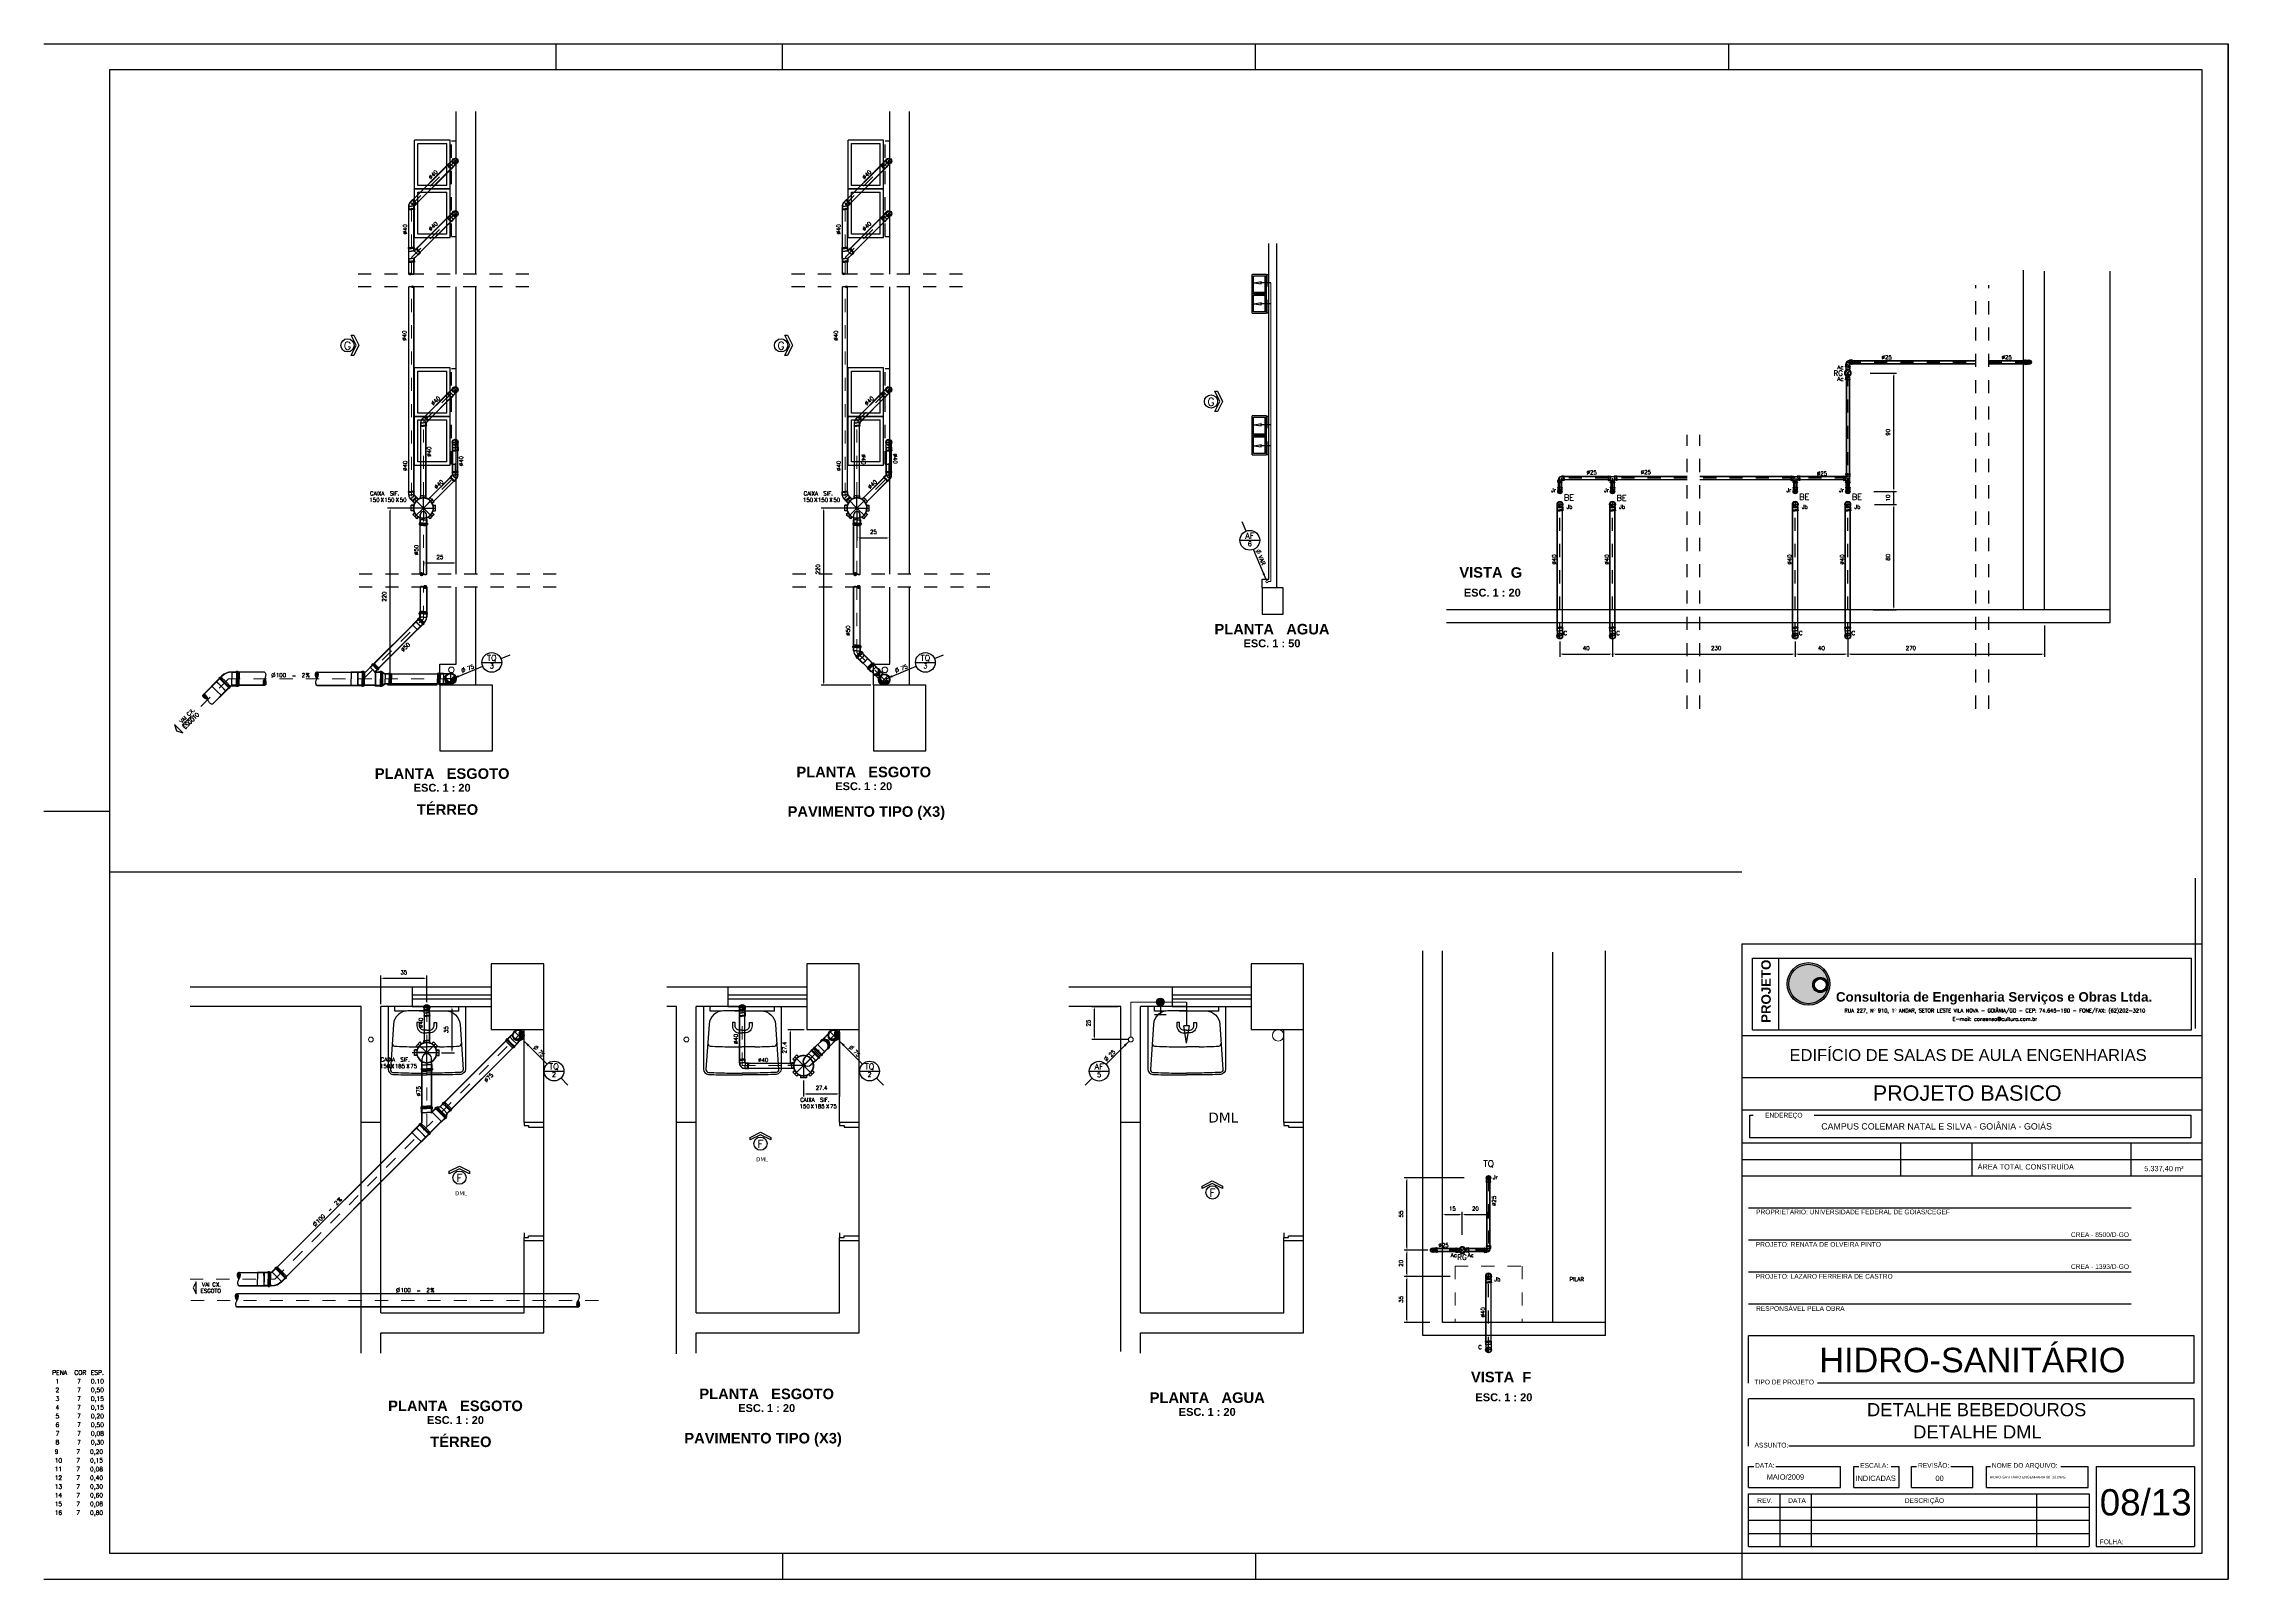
# Model space of a CAD drawing. Header units: millimetres. Extents: x -2485 to 3289, y -257 to 1952.
# Drawn here: x 16.62 to 33.24, y 15.34 to 27.02 of the extents above; entities that cross this region are included whole.
import ezdxf
from ezdxf.enums import TextEntityAlignment as Align

# ---------------------------------------------------------------- set-up
doc = ezdxf.new("R2010")
doc.units = ezdxf.units.MM
doc.header["$LTSCALE"] = 0.3
for name, pattern in [('CONTINUO', [0]), ('HID', [0.37, 0.07, -0.1, 0.03, -0.1, 0.07]), ('HIDDEN2', [0.1875, 0.125, -0.0625]), ('T-5CM', [0.1, 0.05, -0.05])]:
    doc.linetypes.add(name, pattern=pattern)
for name, color, linetype in [('AF', 4, 'Continuous'), ('AUX', 2, 'Continuous'), ('CAR_COLOR12', 20, 'Continuous'), ('CAR_TEXTO_01', 7, 'Continuous'), ('CAR_TEXTO_02', 2, 'Continuous'), ('CARIMBO', 4, 'Continuous'), ('detalhes esgoto', 1, 'HID'), ('PAREDE', 7, 'CONTINUO'), ('PILAR', 2, 'Continuous'), ('PROJEÇÃO', 11, 'HIDDEN2'), ('SAN', 11, 'Continuous'), ('TEX', 11, 'Continuous'), ('TEXTO', 3, 'Continuous'), ('TUB', 1, 'Continuous'), ('VISTAS', 1, 'Continuous')]:
    doc.layers.add(name, color=color, linetype=linetype)
for name, color, linetype, lineweight in [('PROJETO ESGOTO', 1, 'HID', 15), ('PROJETO ESGOTO PLUVIAL', 1, 'HID', 15), ('PROJETO ÁGUA', 140, 'Continuous', 15), ('prumada', 9, 'Continuous', 15)]:
    doc.layers.add(name, color=color, linetype=linetype, lineweight=lineweight)
doc.styles.add('ARIAL', font='ARIAL.TTF', dxfattribs={"height": 0.12})
doc.styles.add('CAIXA', font='swiss.ttf')
doc.styles.add('ROMAND', font='romand')
doc.styles.add('ROMANS', font='romans.shx', dxfattribs={"height": 0.03})
doc.styles.add('SANSSERIFBOLD', font='sasb____.pfb')
doc.dimstyles.new('20', dxfattribs={"dimtxt": 0.03, "dimasz": 0.02, "dimexe": 0.02, "dimexo": 0.02, "dimgap": 0.03, "dimtad": 1, "dimdec": 3, "dimlfac": 100, "dimdsep": 46, "dimtxsty": 'ROMANS', "dimcen": 0.02, "dimclrd": 11, "dimclre": 11, "dimclrt": 3, "dimadec": 0, "dimazin": 0, "dimtfac": 3.333333, "dimtdec": 3, "dimtix": 1, "dimtmove": 2, "dimatfit": 3, "dimfxl": 0, "dimtolj": 1, "dimarcsym": 0})

# ---------------------------------------------------------------- blocks, each defined once
blk = doc.blocks.new('tq-celite-22l')
at = {"layer": 'SAN'}
for p in [(0.305, 0.096), (0.305, -0.096)]:
    blk.add_line(p, (0.305, 0), dxfattribs=at)
for points in [[(0, 0), (0, 0.29, -0.414214), (0.005, 0.295), (0.475, 0.295, -0.394624), (0.515, 0.258, -0.016837), (0.52, 0.096), (0.52, 0)], [(0.032, 0), (0.032, 0.143, -0.394924), (0.135, 0.253), (0.479, 0.276, -0.40821), (0.5, 0.257, -0.016916), (0.505, 0.096), (0.505, 0)], [(0, 0), (0, -0.29, 0.414214), (0.005, -0.295), (0.475, -0.295, 0.394624), (0.515, -0.258, 0.016837), (0.52, -0.096), (0.52, 0)], [(0.032, 0), (0.032, -0.143, 0.394924), (0.135, -0.253), (0.479, -0.276, 0.40821), (0.5, -0.257, 0.016916), (0.505, -0.096), (0.505, 0)], [(0.18, 0), (0.18, 0.02, 0.414214), (0.145, 0.055), (0.12, 0.055), (0.12, 0.075), (0.145, 0.075, -0.414214), (0.2, 0.02), (0.2, 0)], [(0.18, 0), (0.18, -0.02, -0.414214), (0.145, -0.055), (0.12, -0.055), (0.12, -0.075), (0.145, -0.075, 0.414214), (0.2, -0.02), (0.2, 0)]]:
    blk.add_lwpolyline(points, format="xyb", dxfattribs=at)
for centre, radius, start, end in [((0.28, 0.243), 0.02, 3.9851, 92.6997), ((-1.874, 0.096), 2.179, 359.9963, 3.8953), ((-1.874, -0.096), 2.179, 356.1047, 0.0037), ((0.28, -0.243), 0.02, 267.3003, 356.0149)]:
    blk.add_arc(centre, radius, start, end, dxfattribs=at)
blk = doc.blocks.new('c90')
at = {"layer": 'TUB', "color": 3}
for p, q in [((-0.066, 0.022), (-0.066, 0)), ((-0.066, -0.022), (-0.066, 0)), ((-0.059, 0.02), (-0.059, 0)), ((-0.059, -0.02), (-0.059, 0)), ((-0.04, 0.019), (-0.04, 0)), ((-0.04, -0.019), (-0.04, 0))]:
    blk.add_line(p, q, dxfattribs=at)
at = {"layer": 'TUB', "color": 4}
for p, q in [((-0.06, 0.022), (-0.066, 0.022)), ((-0.04, 0.02), (-0.066, 0.02)), ((-0.059, 0.021), (-0.06, 0.022)), ((-0.039, 0.021), (-0.059, 0.021)), ((-0.04, 0.02), (-0.04, 0.019)), ((-0.04, 0.019), (-0.038, 0.019)), ((-0.038, 0.021), (-0.039, 0.021)), ((-0.038, 0.021), (-0.01, 0.021)), ((-0.038, 0.019), (-0.012, 0.019)), ((-0.04, -0.02), (-0.066, -0.02)), ((-0.06, -0.022), (-0.066, -0.022)), ((-0.059, -0.021), (-0.06, -0.022)), ((-0.039, -0.021), (-0.059, -0.021)), ((-0.04, -0.019), (-0.038, -0.019)), ((-0.04, -0.02), (-0.04, -0.019)), ((-0.038, -0.021), (-0.039, -0.021)), ((-0.038, -0.019), (-0.012, -0.019)), ((-0.038, -0.021), (-0.01, -0.021))]:
    blk.add_line(p, q, dxfattribs=at)
at = {"layer": 'TUB', "color": 1, "linetype": 'Continuous'}
for p, q in [((0.023, 0), (-0.023, 0)), ((0, 0.023), (0, -0.023))]:
    blk.add_line(p, q, dxfattribs=at)
at = {"layer": 'TUB', "color": 7}
for p, q in [((-0.013, 0.012), (-0.019, 0.007)), ((-0.013, 0.002), (-0.019, -0.004)), ((-0.009, -0.004), (-0.016, -0.012)), ((-0.001, -0.007), (-0.011, -0.017)), ((0.006, -0.011), (-0.003, -0.02))]:
    blk.add_line(p, q, dxfattribs=at)
at = {"layer": 'TUB', "color": 4}
for radius in [0.0227, 0.02]:
    blk.add_circle((0, 0), radius, dxfattribs=at)
for centre, radius, start, end in [((0, 0.007), 0.0143, 131.815, 270.1096), ((0, -0.014), 0.0063, 270, 90)]:
    blk.add_arc(centre, radius, start, end, dxfattribs=at)
blk = doc.blocks.new('N315')
at = {"layer": 'TEX', "color": 11}
blk.add_line((0.011, -0.011), (0.188, -0.188), dxfattribs=at)
at = {"layer": 'TEX', "color": 5, "linetype": 'Continuous'}
blk.add_line((0.166, -0.241), (0.316, -0.241), dxfattribs=at)
at = {"layer": 'TEX'}
blk.add_line((0.294, -0.294), (0.347, -0.347), dxfattribs=at)
at = {"layer": 'TEX', "color": 5, "linetype": 'Continuous'}
blk.add_circle((0.241, -0.241), 0.075, dxfattribs=at)
at = {"layer": 'TEX', "color": 11}
blk.add_solid([(0.041, -0.053), (0.053, -0.041), (0.011, -0.011)], dxfattribs=at)
at = {"layer": 'TEX', "color": 5, "style": 'ROMANS'}
blk.add_text('%%c', height=0.04, rotation=315, dxfattribs=at).set_placement((0.077, -0.065))
at = {"layer": 'TEX', "color": 5, "linetype": 'Continuous', "style": 'ROMANS'}
blk.add_attdef('N', (0.115, -0.098), '', height=0.03, rotation=315, dxfattribs=at)
at = {"layer": 'TEX', "color": 9, "linetype": 'Continuous', "style": 'ROMANS'}
for tag, height, p in [('N', 0.036, (0.241, -0.285)), ('L', 0.045, (0.241, -0.229))]:
    blk.add_attdef(tag, text='', height=height, dxfattribs=at).set_placement(p, align=Align.CENTER)
blk = doc.blocks.new('cs150x75')
at = {"layer": 'TUB', "color": 3, "linetype": 'Continuous'}
for p, q in [((-0.093, 0.022), (-0.093, 0)), ((-0.093, -0.022), (-0.093, 0)), ((-0.05, 0.081), (-0.081, 0.05)), ((0.022, 0.093), (-0.022, 0.093)), ((0.093, 0.038), (0.093, 0)), ((0.093, -0.038), (0.093, 0)), ((0.122, 0.038), (0.122, 0)), ((0.122, -0.038), (0.122, 0)), ((0.13, 0.038), (0.13, 0)), ((0.13, -0.038), (0.13, 0)), ((0.141, 0.039), (0.141, 0)), ((0.141, -0.039), (0.141, 0)), ((-0.05, -0.081), (-0.081, -0.05)), ((0.022, -0.093), (-0.022, -0.093))]:
    blk.add_line(p, q, dxfattribs=at)
at = {"layer": 'TUB', "color": 4, "linetype": 'Continuous'}
for p, q in [((-0.074, 0.022), (-0.093, 0.022)), ((-0.075, 0.02), (-0.093, 0.02)), ((-0.068, 0.037), (-0.081, 0.05)), ((-0.067, 0.039), (-0.08, 0.051)), ((-0.039, 0.067), (-0.051, 0.08)), ((-0.037, 0.068), (-0.05, 0.081)), ((-0.022, 0.074), (-0.022, 0.093)), ((-0.02, 0.075), (-0.02, 0.093)), ((0.02, 0.075), (0.02, 0.093)), ((0.022, 0.074), (0.022, 0.093)), ((0.066, 0.036), (0.044, 0.036)), ((0.066, 0.035), (0.044, 0.035)), ((0.09, 0.038), (0.068, 0.038)), ((0.091, 0.036), (0.069, 0.036)), ((0.09, 0.038), (0.092, 0.039)), ((0.091, 0.036), (0.093, 0.038)), ((0.092, 0.039), (0.121, 0.039)), ((0.093, 0.038), (0.122, 0.038)), ((0.121, 0.039), (0.121, 0.043)), ((0.121, 0.043), (0.132, 0.043)), ((0.122, 0.038), (0.122, 0.042)), ((0.122, 0.042), (0.13, 0.042)), ((0.13, 0.042), (0.13, 0.038)), ((0.13, 0.038), (0.141, 0.038)), ((0.132, 0.043), (0.132, 0.039)), ((0.132, 0.039), (0.141, 0.039)), ((-0.075, -0.02), (-0.093, -0.02)), ((-0.074, -0.022), (-0.093, -0.022)), ((-0.068, -0.037), (-0.081, -0.05)), ((-0.067, -0.039), (-0.08, -0.051)), ((-0.039, -0.067), (-0.051, -0.08)), ((-0.037, -0.068), (-0.05, -0.081)), ((-0.022, -0.074), (-0.022, -0.093)), ((-0.02, -0.075), (-0.02, -0.093)), ((0.02, -0.075), (0.02, -0.093)), ((0.022, -0.074), (0.022, -0.093)), ((0.066, -0.035), (0.044, -0.035)), ((0.066, -0.036), (0.044, -0.036)), ((0.09, -0.038), (0.068, -0.038)), ((0.091, -0.036), (0.069, -0.036)), ((0.09, -0.038), (0.092, -0.039)), ((0.091, -0.036), (0.093, -0.038)), ((0.092, -0.039), (0.121, -0.039)), ((0.093, -0.038), (0.122, -0.038)), ((0.121, -0.039), (0.121, -0.043)), ((0.121, -0.043), (0.132, -0.043)), ((0.122, -0.038), (0.122, -0.042)), ((0.122, -0.042), (0.13, -0.042)), ((0.13, -0.038), (0.141, -0.038)), ((0.13, -0.042), (0.13, -0.038)), ((0.132, -0.039), (0.141, -0.039)), ((0.132, -0.043), (0.132, -0.039))]:
    blk.add_line(p, q, dxfattribs=at)
at = {"layer": 'TUB', "color": 1, "linetype": 'Continuous'}
for p, q in [((0.075, 0), (-0.093, 0)), ((0.077, 0), (-0.093, 0)), ((0, 0), (-0.065, 0.065)), ((0, 0), (-0.065, -0.065)), ((0, 0), (0, 0.093)), ((0, 0), (0, -0.093))]:
    blk.add_line(p, q, dxfattribs=at)
at = {"layer": 'TUB', "color": 4, "linetype": 'Continuous'}
for centre, radius, start, end in [((0, 0), 0.0775, 165.0448, 180), ((0, 0), 0.0775, 180, 194.9552), ((0, 0), 0.0749, 28.7709, 180), ((0, 0), 0.0749, 180, 331.2291), ((0, 0), 0.0775, 151.3372, 163.6628), ((0, 0), 0.0775, 135, 149.9552), ((0, 0), 0.0775, 120.0448, 135), ((0, 0), 0.0775, 106.3372, 118.6628), ((0, 0), 0.0775, 90, 104.9552), ((0, 0), 0.0775, 75.0448, 90), ((0.044, 0), 0.0361, 90, 180), ((0.044, 0), 0.0361, 180, 270), ((0.044, 0), 0.0349, 90, 180), ((0.044, 0), 0.0349, 180, 270), ((0, 0), 0.0775, 29.1499, 73.6628), ((0, 0), 0.0749, 360, 27.7288), ((0, 0), 0.0749, 332.2712, 0), ((0, 0), 0.0775, 0, 27.7207), ((0, 0), 0.0775, 332.2793, 0), ((0, 0), 0.0775, 196.3372, 208.6628), ((0, 0), 0.0775, 210.0448, 225), ((0, 0), 0.0775, 225, 239.9552), ((0, 0), 0.0775, 241.3372, 253.6628), ((0, 0), 0.0775, 255.0448, 270), ((0, 0), 0.0775, 270, 284.9552), ((0, 0), 0.0775, 286.3372, 330.8501)]:
    blk.add_arc(centre, radius, start, end, dxfattribs=at)
blk = doc.blocks.new('75T')
at = {"layer": 'TUB', "linetype": 'Continuous'}
for p, q in [((-0.043, 0), (0.043, 0)), ((0, -0.043), (0, 0.043))]:
    blk.add_line(p, q, dxfattribs=at)
at = {"layer": 'TUB', "color": 7}
for p, q in [((-0.023, -0.013), (-0.039, 0.002)), ((-0.016, -0.01), (-0.037, 0.011)), ((-0.012, -0.003), (-0.034, 0.019)), ((-0.011, 0.006), (-0.03, 0.025)), ((-0.007, 0.013), (-0.024, 0.03)), ((-0.001, 0.018), (-0.018, 0.034)), ((0.007, 0.02), (-0.01, 0.037)), ((0.021, 0.017), (-0.001, 0.039)), ((0.037, 0.011), (0.011, 0.037)), ((0.038, 0), (0.032, 0.005)), ((0.039, -0.001), (0.038, 0))]:
    blk.add_line(p, q, dxfattribs=at)
at = {"layer": 'TUB', "color": 4}
for radius in [0.0435, 0.0387, 0.0394]:
    blk.add_circle((0, 0), radius, dxfattribs=at)
for centre, radius, start, end in [((-0.025, 0), 0.0134, 180, 0), ((0.009, 0), 0.0206, 68.9015, 180), ((0.004, -0.011), 0.0324, 357.8255, 68.9015)]:
    blk.add_arc(centre, radius, start, end, dxfattribs=at)
blk = doc.blocks.new('CR75T')
at = {"layer": 'TUB', "color": 4}
for p, q in [((0.022, 0.038), (0.052, 0.038)), ((0.024, 0.036), (0.052, 0.036)), ((0.052, 0.038), (0.053, 0.039)), ((0.052, 0.036), (0.054, 0.038)), ((0.053, 0.039), (0.078, 0.039)), ((0.054, 0.038), (0.08, 0.038)), ((0.078, 0.039), (0.078, 0.043)), ((0.078, 0.043), (0.09, 0.043)), ((0.08, 0.038), (0.08, 0.042)), ((0.08, 0.042), (0.088, 0.042)), ((0.088, 0.042), (0.088, 0.038)), ((0.088, 0.038), (0.098, 0.038)), ((0.09, 0.043), (0.09, 0.039)), ((0.09, 0.039), (0.098, 0.039)), ((0.022, -0.038), (0.052, -0.038)), ((0.024, -0.036), (0.052, -0.036)), ((0.052, -0.036), (0.054, -0.038)), ((0.052, -0.038), (0.053, -0.039)), ((0.053, -0.039), (0.078, -0.039)), ((0.054, -0.038), (0.08, -0.038)), ((0.078, -0.039), (0.078, -0.043)), ((0.078, -0.043), (0.09, -0.043)), ((0.08, -0.038), (0.08, -0.042)), ((0.08, -0.042), (0.088, -0.042)), ((0.088, -0.038), (0.098, -0.038)), ((0.088, -0.042), (0.088, -0.038)), ((0.09, -0.039), (0.098, -0.039)), ((0.09, -0.043), (0.09, -0.039))]:
    blk.add_line(p, q, dxfattribs=at)
at = {"layer": 'TUB', "color": 3}
for p, q in [((0.054, 0.038), (0.054, 0)), ((0.054, -0.038), (0.054, 0)), ((0.08, 0.038), (0.08, 0)), ((0.08, -0.038), (0.08, 0)), ((0.088, 0.038), (0.088, 0)), ((0.088, -0.038), (0.088, 0)), ((0.098, 0.039), (0.098, 0)), ((0.098, -0.039), (0.098, 0))]:
    blk.add_line(p, q, dxfattribs=at)
at = {"layer": 'TUB'}
blk.add_blockref('75T', (0, 0), dxfattribs=at)
blk = doc.blocks.new('js100x75e')
at = {"layer": 'TUB', "color": 3}
for p, q in [((-0.061, 0.05), (-0.056, 0.051)), ((-0.061, 0.049), (-0.061, 0.049)), ((0.051, 0.104), (0.078, 0.078)), ((0.072, 0.126), (0.099, 0.099)), ((0.078, 0.131), (0.105, 0.105)), ((0.104, 0.051), (0.078, 0.078)), ((0.084, 0.14), (0.112, 0.112)), ((0.126, 0.072), (0.099, 0.099)), ((0.131, 0.078), (0.105, 0.105)), ((0.108, 0.051), (0.108, 0)), ((0.108, -0.051), (0.108, 0)), ((0.14, 0.084), (0.112, 0.112)), ((0.146, 0.051), (0.146, 0)), ((0.146, -0.051), (0.146, 0)), ((0.154, 0.051), (0.154, 0)), ((0.154, -0.051), (0.154, 0)), ((0.163, 0.053), (0.163, 0)), ((0.163, -0.053), (0.163, 0)), ((-0.061, -0.05), (-0.061, -0.049)), ((-0.061, -0.05), (-0.056, -0.051))]:
    blk.add_line(p, q, dxfattribs=at)
at = {"layer": 'TUB', "color": 3, "linetype": 'Continuous'}
for p in [(-0.061, 0.049), (-0.061, -0.049)]:
    blk.add_line(p, (-0.061, 0), dxfattribs=at)
at = {"layer": 'TUB', "color": 4}
for p, q in [((-0.002, 0.049), (-0.061, 0.049)), ((-0.003, 0.051), (-0.056, 0.051)), ((0.049, 0.105), (0.07, 0.126)), ((0.049, 0.103), (0.049, 0.105)), ((0.051, 0.104), (0.072, 0.126)), ((0.051, 0.102), (0.051, 0.104)), ((0.067, 0.128), (0.075, 0.136)), ((0.07, 0.126), (0.067, 0.128)), ((0.069, 0.128), (0.075, 0.134)), ((0.072, 0.126), (0.069, 0.128)), ((0.075, 0.136), (0.078, 0.134)), ((0.075, 0.134), (0.078, 0.131)), ((0.078, 0.134), (0.084, 0.14)), ((0.078, 0.131), (0.085, 0.138)), ((0.102, 0.051), (0.104, 0.051)), ((0.104, 0.051), (0.126, 0.072)), ((0.106, 0.049), (0.108, 0.051)), ((0.108, 0.053), (0.126, 0.07)), ((0.108, 0.053), (0.144, 0.053)), ((0.108, 0.051), (0.146, 0.051)), ((0.126, 0.072), (0.128, 0.069)), ((0.126, 0.07), (0.128, 0.067)), ((0.128, 0.067), (0.136, 0.075)), ((0.128, 0.069), (0.134, 0.075)), ((0.131, 0.078), (0.138, 0.085)), ((0.134, 0.075), (0.131, 0.078)), ((0.134, 0.078), (0.14, 0.084)), ((0.136, 0.075), (0.134, 0.078)), ((0.144, 0.057), (0.155, 0.057)), ((0.144, 0.053), (0.144, 0.057)), ((0.146, 0.055), (0.154, 0.055)), ((0.146, 0.051), (0.146, 0.055)), ((0.154, 0.055), (0.154, 0.051)), ((0.154, 0.051), (0.163, 0.051)), ((0.155, 0.057), (0.155, 0.053)), ((0.155, 0.053), (0.163, 0.053)), ((0.106, -0.049), (-0.061, -0.049)), ((0.105, -0.051), (-0.056, -0.051)), ((0.105, -0.051), (0.107, -0.053)), ((0.106, -0.049), (0.108, -0.051)), ((0.107, -0.053), (0.144, -0.053)), ((0.108, -0.051), (0.146, -0.051)), ((0.144, -0.053), (0.144, -0.057)), ((0.144, -0.057), (0.155, -0.057)), ((0.146, -0.051), (0.146, -0.055)), ((0.146, -0.055), (0.154, -0.055)), ((0.154, -0.051), (0.163, -0.051)), ((0.154, -0.055), (0.154, -0.051)), ((0.155, -0.053), (0.163, -0.053)), ((0.155, -0.057), (0.155, -0.053))]:
    blk.add_line(p, q, dxfattribs=at)
at = {"layer": 'TUB', "color": 4, "linetype": 'Continuous'}
for p, q in [((-0.003, 0.051), (0.049, 0.103)), ((-0.002, 0.049), (0.051, 0.102)), ((0.1, 0.049), (0.102, 0.051)), ((0.106, 0.049), (0.1, 0.049))]:
    blk.add_line(p, q, dxfattribs=at)
blk = doc.blocks.new('R100X75T')
at = {"layer": 'TUB', "color": 3}
for p, q in [((0, 0.05), (0.005, 0.051)), ((0, 0.05), (0, 0.049)), ((0.075, 0.038), (0.075, 0)), ((0.075, -0.038), (0.075, 0)), ((0.104, 0.038), (0.104, 0)), ((0.104, -0.038), (0.104, 0)), ((0.112, 0.038), (0.112, 0)), ((0.112, -0.038), (0.112, 0)), ((0.123, 0.039), (0.123, 0)), ((0.123, -0.039), (0.123, 0)), ((0, -0.05), (0, -0.049)), ((0, -0.05), (0.005, -0.051))]:
    blk.add_line(p, q, dxfattribs=at)
at = {"layer": 'TUB', "color": 4, "linetype": 'Continuous'}
for p, q in [((0, 0.049), (0.055, 0.049)), ((0.005, 0.051), (0.056, 0.051)), ((0.055, 0.049), (0.071, 0.036)), ((0.056, 0.051), (0.072, 0.038)), ((0.073, 0.036), (0.071, 0.036)), ((0, -0.049), (0.055, -0.049)), ((0.005, -0.051), (0.056, -0.051)), ((0.055, -0.049), (0.071, -0.036)), ((0.056, -0.051), (0.072, -0.038)), ((0.073, -0.036), (0.071, -0.036))]:
    blk.add_line(p, q, dxfattribs=at)
at = {"layer": 'TUB', "color": 3, "linetype": 'Continuous'}
for p, q in [((0, 0), (0, 0.049)), ((0, 0), (0, -0.049)), ((0.055, 0), (0.055, 0.049)), ((0.055, 0), (0.055, -0.049))]:
    blk.add_line(p, q, dxfattribs=at)
at = {"layer": 'TUB', "color": 4}
for p, q in [((0.072, 0.038), (0.074, 0.039)), ((0.073, 0.036), (0.075, 0.038)), ((0.074, 0.039), (0.103, 0.039)), ((0.075, 0.038), (0.104, 0.038)), ((0.103, 0.043), (0.114, 0.043)), ((0.103, 0.039), (0.103, 0.043)), ((0.104, 0.042), (0.112, 0.042)), ((0.104, 0.038), (0.104, 0.042)), ((0.112, 0.042), (0.112, 0.038)), ((0.112, 0.038), (0.123, 0.038)), ((0.114, 0.043), (0.114, 0.039)), ((0.114, 0.039), (0.123, 0.039)), ((0.072, -0.038), (0.074, -0.039)), ((0.073, -0.036), (0.075, -0.038)), ((0.074, -0.039), (0.103, -0.039)), ((0.075, -0.038), (0.104, -0.038)), ((0.103, -0.039), (0.103, -0.043)), ((0.103, -0.043), (0.114, -0.043)), ((0.104, -0.038), (0.104, -0.042)), ((0.104, -0.042), (0.112, -0.042)), ((0.112, -0.038), (0.123, -0.038)), ((0.112, -0.042), (0.112, -0.038)), ((0.114, -0.039), (0.123, -0.039)), ((0.114, -0.043), (0.114, -0.039))]:
    blk.add_line(p, q, dxfattribs=at)
blk = doc.blocks.new('l100')
at = {"layer": 'TUB', "color": 4}
for p, q in [((-0.049, 0.0518), (-0.0475, 0.0526)), ((0, 0.0508), (-0.049, 0.0508)), ((-0.0475, 0.0526), (0.0308, 0.0526)), ((0, 0.0508), (0.0326, 0.0508)), ((0.0308, 0.0566), (0.0424, 0.0566)), ((0.0308, 0.0526), (0.0308, 0.0566)), ((0.0326, 0.0548), (0.0406, 0.0548)), ((0.0326, 0.0508), (0.0326, 0.0548)), ((0.0406, 0.0548), (0.0406, 0.0508)), ((0.0406, 0.0508), (0.05, 0.0508)), ((0.0424, 0.0566), (0.0424, 0.0526)), ((0.0424, 0.0526), (0.05, 0.0526)), ((0, -0.0508), (-0.049, -0.0508)), ((-0.049, -0.0518), (-0.0475, -0.0526)), ((-0.0475, -0.0526), (0.0308, -0.0526)), ((0, -0.0508), (0.0326, -0.0508)), ((0.0308, -0.0526), (0.0308, -0.0566)), ((0.0308, -0.0566), (0.0424, -0.0566)), ((0.0326, -0.0508), (0.0326, -0.0548)), ((0.0326, -0.0548), (0.0406, -0.0548)), ((0.0406, -0.0508), (0.05, -0.0508)), ((0.0406, -0.0548), (0.0406, -0.0508)), ((0.0424, -0.0526), (0.05, -0.0526)), ((0.0424, -0.0566), (0.0424, -0.0526))]:
    blk.add_line(p, q, dxfattribs=at)
at = {"layer": 'TUB', "color": 3}
for p, q in [((-0.049, 0.0518), (-0.049, 0)), ((-0.049, -0.0518), (-0.049, 0)), ((0, 0.0508), (0, 0)), ((0, -0.0508), (0, 0)), ((0.0326, 0.0508), (0.0326, 0)), ((0.0326, -0.0508), (0.0326, 0)), ((0.0406, 0.0508), (0.0406, 0)), ((0.0406, -0.0508), (0.0406, 0)), ((0.05, 0.0526), (0.05, 0)), ((0.05, -0.0526), (0.05, 0))]:
    blk.add_line(p, q, dxfattribs=at)
blk = doc.blocks.new('J45E100E')
at = {"layer": 'TUB', "color": 3, "linetype": 'Continuous'}
for q in [(-0.092, 0.023), (-0.023, 0.092)]:
    blk.add_line((-0.057, 0.057), q, dxfattribs=at)
at = {"layer": 'TUB', "color": 4}
for p, q in [((-0.05, -0.02), (-0.092, 0.023)), ((-0.051, -0.021), (-0.09, 0.018)), ((0.021, 0.048), (-0.023, 0.092)), ((0.021, 0.051), (-0.018, 0.09)), ((0.021, 0.051), (0.023, 0.053)), ((0.021, 0.048), (0.024, 0.051)), ((0.023, 0.053), (0.059, 0.053)), ((0.024, 0.051), (0.061, 0.051)), ((0.059, 0.053), (0.059, 0.057)), ((0.059, 0.057), (0.071, 0.057)), ((0.061, 0.051), (0.061, 0.055)), ((0.061, 0.055), (0.069, 0.055)), ((0.069, 0.055), (0.069, 0.051)), ((0.069, 0.051), (0.079, 0.051)), ((0.071, 0.057), (0.071, 0.053)), ((0.071, 0.053), (0.079, 0.053)), ((0.021, -0.051), (0.023, -0.053)), ((0.022, -0.049), (0.024, -0.051)), ((0.023, -0.053), (0.059, -0.053)), ((0.024, -0.051), (0.061, -0.051)), ((0.059, -0.053), (0.059, -0.057)), ((0.059, -0.057), (0.071, -0.057)), ((0.061, -0.051), (0.061, -0.055)), ((0.061, -0.055), (0.069, -0.055)), ((0.069, -0.051), (0.079, -0.051)), ((0.069, -0.055), (0.069, -0.051)), ((0.071, -0.053), (0.079, -0.053)), ((0.071, -0.057), (0.071, -0.053))]:
    blk.add_line(p, q, dxfattribs=at)
at = {"layer": 'TUB', "color": 3}
for p, q in [((-0.092, 0.022), (-0.092, 0.023)), ((-0.092, 0.022), (-0.09, 0.018)), ((-0.022, 0.092), (-0.023, 0.092)), ((-0.022, 0.092), (-0.018, 0.09)), ((0.024, 0.051), (0.024, 0)), ((0.024, -0.051), (0.024, 0)), ((0.061, 0.051), (0.061, 0)), ((0.061, -0.051), (0.061, 0)), ((0.069, 0.051), (0.069, 0)), ((0.069, -0.051), (0.069, 0)), ((0.079, 0.053), (0.079, 0)), ((0.079, -0.053), (0.079, 0))]:
    blk.add_line(p, q, dxfattribs=at)
at = {"layer": 'TUB', "color": 4}
for radius, end in [(0.102, 270.0307), (0.0998, 270.4575)]:
    blk.add_arc((0.021, 0.051), radius, 225, end, dxfattribs=at)
blk = doc.blocks.new('js100x50e')
at = {"layer": 'TUB', "color": 3}
for p, q in [((-0.044, 0.05), (-0.039, 0.051)), ((-0.044, 0.05), (-0.044, 0.049)), ((0.069, 0.069), (0.051, 0.087)), ((0.087, 0.087), (0.069, 0.105)), ((0.069, 0.069), (0.087, 0.051)), ((0.093, 0.093), (0.075, 0.11)), ((0.099, 0.099), (0.08, 0.118)), ((0.087, 0.087), (0.105, 0.069)), ((0.09, 0.051), (0.09, 0)), ((0.09, -0.051), (0.09, 0)), ((0.093, 0.093), (0.11, 0.075)), ((0.099, 0.099), (0.118, 0.08)), ((0.128, 0.051), (0.128, 0)), ((0.128, -0.051), (0.128, 0)), ((0.136, 0.051), (0.136, 0)), ((0.136, -0.051), (0.136, 0)), ((0.145, 0.053), (0.145, 0)), ((0.145, -0.053), (0.145, 0)), ((-0.044, -0.05), (-0.044, -0.049)), ((-0.044, -0.05), (-0.039, -0.051))]:
    blk.add_line(p, q, dxfattribs=at)
at = {"layer": 'TUB', "color": 3, "linetype": 'Continuous'}
for q in [(-0.044, 0.049), (-0.044, -0.049)]:
    blk.add_line((-0.044, 0), q, dxfattribs=at)
at = {"layer": 'TUB', "color": 4}
for p, q in [((0.015, 0.049), (-0.044, 0.049)), ((0.015, 0.051), (-0.039, 0.051)), ((0.015, 0.051), (0.05, 0.086)), ((0.015, 0.049), (0.051, 0.085)), ((0.05, 0.088), (0.067, 0.105)), ((0.05, 0.086), (0.05, 0.088)), ((0.051, 0.087), (0.069, 0.105)), ((0.051, 0.085), (0.051, 0.087)), ((0.064, 0.108), (0.072, 0.116)), ((0.067, 0.105), (0.064, 0.108)), ((0.066, 0.108), (0.072, 0.113)), ((0.069, 0.105), (0.066, 0.108)), ((0.072, 0.116), (0.075, 0.113)), ((0.072, 0.113), (0.075, 0.11)), ((0.075, 0.113), (0.08, 0.118)), ((0.075, 0.11), (0.081, 0.117)), ((0.083, 0.049), (0.085, 0.051)), ((0.088, 0.049), (0.083, 0.049)), ((0.085, 0.051), (0.087, 0.051)), ((0.087, 0.051), (0.105, 0.069)), ((0.088, 0.049), (0.09, 0.051)), ((0.09, 0.051), (0.128, 0.051)), ((0.091, 0.053), (0.105, 0.067)), ((0.091, 0.053), (0.126, 0.053)), ((0.105, 0.069), (0.108, 0.066)), ((0.105, 0.067), (0.108, 0.064)), ((0.108, 0.066), (0.113, 0.072)), ((0.108, 0.064), (0.116, 0.072)), ((0.11, 0.075), (0.117, 0.081)), ((0.113, 0.072), (0.11, 0.075)), ((0.113, 0.075), (0.118, 0.08)), ((0.116, 0.072), (0.113, 0.075)), ((0.126, 0.057), (0.137, 0.057)), ((0.126, 0.053), (0.126, 0.057)), ((0.128, 0.055), (0.136, 0.055)), ((0.128, 0.051), (0.128, 0.055)), ((0.136, 0.055), (0.136, 0.051)), ((0.136, 0.051), (0.145, 0.051)), ((0.137, 0.057), (0.137, 0.053)), ((0.137, 0.053), (0.145, 0.053)), ((0.088, -0.049), (-0.044, -0.049)), ((0.087, -0.051), (-0.039, -0.051)), ((0.087, -0.051), (0.089, -0.053)), ((0.088, -0.049), (0.09, -0.051)), ((0.089, -0.053), (0.126, -0.053)), ((0.09, -0.051), (0.128, -0.051)), ((0.126, -0.053), (0.126, -0.057)), ((0.126, -0.057), (0.137, -0.057)), ((0.128, -0.051), (0.128, -0.055)), ((0.128, -0.055), (0.136, -0.055)), ((0.136, -0.055), (0.136, -0.051)), ((0.136, -0.051), (0.145, -0.051)), ((0.137, -0.057), (0.137, -0.053)), ((0.137, -0.053), (0.145, -0.053))]:
    blk.add_line(p, q, dxfattribs=at)
blk = doc.blocks.new('j45e100d')
at = {"layer": 'TUB', "color": 4}
for p, q in [((-0.05, 0.02), (-0.092, -0.023)), ((-0.051, 0.021), (-0.09, -0.018)), ((0.021, 0.051), (0.023, 0.053)), ((0.022, 0.049), (0.024, 0.051)), ((0.023, 0.053), (0.059, 0.053)), ((0.024, 0.051), (0.061, 0.051)), ((0.059, 0.057), (0.071, 0.057)), ((0.059, 0.053), (0.059, 0.057)), ((0.061, 0.051), (0.061, 0.055)), ((0.061, 0.055), (0.069, 0.055)), ((0.069, 0.055), (0.069, 0.051)), ((0.069, 0.051), (0.079, 0.051)), ((0.071, 0.057), (0.071, 0.053)), ((0.071, 0.053), (0.079, 0.053)), ((0.021, -0.048), (-0.023, -0.092)), ((0.021, -0.051), (-0.018, -0.09)), ((0.021, -0.048), (0.024, -0.051)), ((0.021, -0.051), (0.023, -0.053)), ((0.023, -0.053), (0.059, -0.053)), ((0.024, -0.051), (0.061, -0.051)), ((0.059, -0.053), (0.059, -0.057)), ((0.059, -0.057), (0.071, -0.057)), ((0.061, -0.051), (0.061, -0.055)), ((0.061, -0.055), (0.069, -0.055)), ((0.069, -0.055), (0.069, -0.051)), ((0.069, -0.051), (0.079, -0.051)), ((0.071, -0.057), (0.071, -0.053)), ((0.071, -0.053), (0.079, -0.053))]:
    blk.add_line(p, q, dxfattribs=at)
at = {"layer": 'TUB', "color": 3}
for p, q in [((0.024, 0.051), (0.024, 0)), ((0.061, 0.051), (0.061, 0)), ((0.061, -0.051), (0.061, 0)), ((0.069, 0.051), (0.069, 0)), ((0.069, -0.051), (0.069, 0)), ((0.079, 0.053), (0.079, 0)), ((-0.092, -0.022), (-0.09, -0.018)), ((-0.092, -0.022), (-0.092, -0.023)), ((-0.022, -0.092), (-0.023, -0.092)), ((-0.022, -0.092), (-0.018, -0.09)), ((0.024, -0.051), (0.024, 0)), ((0.079, -0.053), (0.079, 0))]:
    blk.add_line(p, q, dxfattribs=at)
at = {"layer": 'TUB', "color": 3, "linetype": 'Continuous'}
for q in [(-0.092, -0.023), (-0.023, -0.092)]:
    blk.add_line((-0.057, -0.057), q, dxfattribs=at)
at = {"layer": 'TUB', "color": 4}
for radius, start in [(0.102, 89.9693), (0.0998, 89.5425)]:
    blk.add_arc((0.021, -0.051), radius, start, 135, dxfattribs=at)
blk = doc.blocks.new('40')
at = {"layer": 'TEX', "color": 9, "style": 'ROMANS'}
blk.add_text('%%c40', height=0.03, dxfattribs=at).set_placement((0, 0))
blk = doc.blocks.new('jr25-20')
at = {"layer": 'AF', "color": 1}
for p, q in [((0.017, 0), (-0.017, 0)), ((0, -0.017), (0, 0.017))]:
    blk.add_line(p, q, dxfattribs=at)
at = {"layer": 'AF', "color": 7}
for p, q in [((-0.003, 0.006), (0, 0.008)), ((0, 0.008), (0.001, 0.01)), ((0.001, 0.004), (0.005, 0.009)), ((0.004, 0.003), (0.008, 0.006)), ((0.006, 0), (0.007, 0)), ((0.007, 0), (0.009, 0.003)), ((0.007, -0.005), (0.01, -0.002))]:
    blk.add_line(p, q, dxfattribs=at)
at = {"layer": 'AF', "color": 3}
for p, q in [((0.011, 0.013), (0.013, 0.015)), ((0.028, 0.015), (0.013, 0.015)), ((0.014, 0.011), (0.013, 0.011)), ((0.014, 0.012), (0.014, 0.011)), ((0.014, 0.012), (0.033, 0.012)), ((0.028, 0.015), (0.03, 0.017)), ((0.028, 0.012), (0.028, 0)), ((0.028, -0.012), (0.028, 0)), ((0.033, 0.017), (0.03, 0.017)), ((0.033, 0.012), (0.033, 0.017)), ((0.033, 0), (0.033, 0.012)), ((0.033, 0), (0.033, -0.012)), ((0.011, -0.013), (0.011, -0.013)), ((0.011, -0.013), (0.013, -0.015)), ((0.014, -0.011), (0.013, -0.011)), ((0.028, -0.015), (0.013, -0.015)), ((0.014, -0.012), (0.014, -0.011)), ((0.014, -0.012), (0.033, -0.012)), ((0.028, -0.015), (0.03, -0.017)), ((0.033, -0.017), (0.03, -0.017)), ((0.033, -0.012), (0.033, -0.017))]:
    blk.add_line(p, q, dxfattribs=at)
for radius in [0.017, 0.01]:
    blk.add_circle((0, 0), radius, dxfattribs=at)
at = {"layer": 'AF', "color": 7}
for centre, radius, start, end in [((0, 0.007), 0.00302, 90, 270), ((0, -0.003), 0.00709, 294.0244, 88.8623)]:
    blk.add_arc(centre, radius, start, end, dxfattribs=at)
blk = doc.blocks.new('PEÇA')
at = {"layer": 'TEX', "color": 9, "style": 'ROMAND'}
blk.add_attdef('LV', (-0.027, -0.018), '', height=0.045, dxfattribs=at)
blk = doc.blocks.new('j90e40cb-t')
at = {"layer": 'TUB', "color": 1, "linetype": 'Continuous'}
for p, q in [((-0.023, 0), (0.023, 0)), ((0, -0.023), (0, 0.023))]:
    blk.add_line(p, q, dxfattribs=at)
at = {"layer": 'TUB', "color": 7}
for p, q in [((-0.006, 0.011), (0.003, 0.02)), ((0.001, 0.007), (0.011, 0.017)), ((0.009, 0.004), (0.016, 0.012)), ((0.013, -0.002), (0.019, 0.004)), ((0.013, -0.012), (0.019, -0.007))]:
    blk.add_line(p, q, dxfattribs=at)
at = {"layer": 'TUB', "color": 4}
for p, q in [((0.02, 0.021), (0.013, 0.021)), ((0.02, 0.019), (0.015, 0.019)), ((0.02, 0.021), (0.021, 0.021)), ((0.022, 0.019), (0.02, 0.019)), ((0.021, 0.021), (0.041, 0.021)), ((0.022, 0.02), (0.022, 0.019)), ((0.022, 0.02), (0.048, 0.02)), ((0.041, 0.021), (0.042, 0.022)), ((0.042, 0.022), (0.048, 0.022)), ((0.02, -0.021), (0.013, -0.021)), ((0.02, -0.019), (0.015, -0.019)), ((0.022, -0.019), (0.02, -0.019)), ((0.02, -0.021), (0.021, -0.021)), ((0.021, -0.021), (0.041, -0.021)), ((0.022, -0.02), (0.022, -0.019)), ((0.022, -0.02), (0.048, -0.02)), ((0.041, -0.021), (0.042, -0.022)), ((0.042, -0.022), (0.048, -0.022))]:
    blk.add_line(p, q, dxfattribs=at)
at = {"layer": 'TUB', "color": 3}
for p, q in [((0.022, 0.019), (0.022, 0.01)), ((0.041, 0.02), (0.041, 0)), ((0.041, -0.02), (0.041, 0)), ((0.048, 0.022), (0.048, 0)), ((0.048, -0.022), (0.048, 0)), ((0.022, -0.019), (0.022, -0.01))]:
    blk.add_line(p, q, dxfattribs=at)
at = {"layer": 'TUB', "color": 4}
for radius in [0.0242, 0.0227, 0.02]:
    blk.add_circle((0, 0), radius, dxfattribs=at)
for centre, radius, start, end in [((0, 0.014), 0.0063, 90, 270), ((0, -0.007), 0.0143, 311.815, 90.1096)]:
    blk.add_arc(centre, radius, start, end, dxfattribs=at)
blk = doc.blocks.new('C90C40T')
at = {"layer": 'TUB', "color": 1, "linetype": 'Continuous'}
for p, q in [((-0.023, 0), (0.023, 0)), ((0, -0.023), (0, 0.023))]:
    blk.add_line(p, q, dxfattribs=at)
at = {"layer": 'TUB', "color": 7}
for p, q in [((-0.006, 0.011), (0.003, 0.02)), ((0.001, 0.007), (0.011, 0.017)), ((0.009, 0.004), (0.016, 0.012)), ((0.013, -0.002), (0.019, 0.004)), ((0.013, -0.012), (0.019, -0.007))]:
    blk.add_line(p, q, dxfattribs=at)
at = {"layer": 'TUB', "color": 4}
for p, q in [((0.038, 0.021), (0.01, 0.021)), ((0.038, 0.019), (0.012, 0.019)), ((0.038, 0.021), (0.039, 0.021)), ((0.04, 0.019), (0.038, 0.019)), ((0.039, 0.021), (0.059, 0.021)), ((0.04, 0.02), (0.04, 0.019)), ((0.04, 0.02), (0.066, 0.02)), ((0.059, 0.021), (0.06, 0.022)), ((0.06, 0.022), (0.066, 0.022)), ((0.038, -0.021), (0.01, -0.021)), ((0.038, -0.019), (0.012, -0.019)), ((0.04, -0.019), (0.038, -0.019)), ((0.038, -0.021), (0.039, -0.021)), ((0.039, -0.021), (0.059, -0.021)), ((0.04, -0.02), (0.04, -0.019)), ((0.04, -0.02), (0.066, -0.02)), ((0.059, -0.021), (0.06, -0.022)), ((0.06, -0.022), (0.066, -0.022))]:
    blk.add_line(p, q, dxfattribs=at)
at = {"layer": 'TUB', "color": 3}
for p, q in [((0.04, 0.019), (0.04, 0)), ((0.04, -0.019), (0.04, 0)), ((0.059, 0.02), (0.059, 0)), ((0.059, -0.02), (0.059, 0)), ((0.066, 0.022), (0.066, 0)), ((0.066, -0.022), (0.066, 0))]:
    blk.add_line(p, q, dxfattribs=at)
at = {"layer": 'TUB', "color": 4}
for radius in [0.0227, 0.02]:
    blk.add_circle((0, 0), radius, dxfattribs=at)
for centre, radius, start, end in [((0, 0.014), 0.0063, 90, 270), ((0, -0.007), 0.0143, 311.815, 90.1096)]:
    blk.add_arc(centre, radius, start, end, dxfattribs=at)
blk = doc.blocks.new('t25')
at = {"layer": 'AF', "color": 3}
for p, q in [((-0.013, 0.034), (-0.017, 0.034)), ((-0.017, 0.034), (-0.017, 0.031)), ((-0.015, 0.028), (-0.017, 0.031)), ((-0.015, 0.028), (-0.015, 0.014)), ((-0.013, 0.012), (-0.015, 0.014)), ((-0.013, 0.015), (-0.013, 0.034)), ((0, 0.034), (-0.013, 0.034)), ((-0.013, 0.015), (0, 0.015)), ((-0.013, 0.015), (-0.011, 0.015)), ((-0.013, -0.012), (-0.013, 0.012)), ((-0.013, 0.028), (0, 0.028)), ((-0.011, 0.015), (-0.011, -0.015)), ((0, 0.034), (0.012, 0.034)), ((0.012, 0.028), (0, 0.028)), ((0.012, 0.015), (0, 0.015)), ((0.011, 0.015), (0.011, 0.011)), ((0.015, 0.011), (0.011, 0.011)), ((0.012, 0.034), (0.017, 0.034)), ((0.012, 0.015), (0.012, 0.034)), ((0.015, 0.028), (0.017, 0.031)), ((0.015, 0.028), (0.015, 0.015)), ((0.028, 0.015), (0.015, 0.015)), ((0.015, 0.012), (0.034, 0.012)), ((0.015, 0.012), (0.015, 0)), ((0.017, 0.034), (0.017, 0.031)), ((0.028, 0.015), (0.031, 0.017)), ((0.028, 0.012), (0.028, 0)), ((0.034, 0.017), (0.031, 0.017)), ((0.034, 0.012), (0.034, 0.017)), ((0.034, 0), (0.034, 0.012)), ((-0.015, -0.029), (-0.017, -0.031)), ((-0.017, -0.034), (-0.017, -0.031)), ((-0.013, -0.034), (-0.017, -0.034)), ((-0.013, -0.012), (-0.015, -0.014)), ((-0.015, -0.029), (-0.015, -0.014)), ((-0.013, -0.015), (-0.011, -0.015)), ((-0.013, -0.015), (0, -0.015)), ((-0.013, -0.015), (-0.013, -0.034)), ((0, -0.034), (-0.013, -0.034)), ((-0.013, -0.029), (0, -0.029)), ((0.012, -0.015), (0, -0.015)), ((0.012, -0.029), (0, -0.029)), ((0, -0.034), (0.012, -0.034)), ((0.011, -0.015), (0.011, -0.011)), ((0.015, -0.011), (0.011, -0.011)), ((0.012, -0.015), (0.012, -0.034)), ((0.012, -0.034), (0.017, -0.034)), ((0.015, -0.013), (0.015, 0)), ((0.015, -0.013), (0.034, -0.013)), ((0.028, -0.015), (0.015, -0.015)), ((0.015, -0.029), (0.015, -0.015)), ((0.015, -0.029), (0.017, -0.031)), ((0.017, -0.034), (0.017, -0.031)), ((0.028, -0.015), (0.031, -0.017)), ((0.028, -0.013), (0.028, 0)), ((0.034, -0.017), (0.031, -0.017)), ((0.034, 0), (0.034, -0.013)), ((0.034, -0.013), (0.034, -0.017))]:
    blk.add_line(p, q, dxfattribs=at)
blk = doc.blocks.new('25')
at = {"layer": 'TEX', "color": 9, "style": 'ROMANS'}
blk.add_text('%%c25', height=0.03, dxfattribs=at).set_placement((0, 0))
blk = doc.blocks.new('VI')
at = {"layer": 'TEX', "color": 9, "linetype": 'Continuous', "style": 'SANSSERIFBOLD'}
blk.add_text('VISTA', height=0.08, dxfattribs=at).set_placement((-0.07, 0.029), align=Align.CENTER)
at = {"layer": 'TEX', "color": 3, "linetype": 'Continuous', "style": 'SANSSERIFBOLD'}
blk.add_text('ESC. 1 : 20', height=0.06, dxfattribs=at).set_placement((0.016, -0.115), align=Align.CENTER)
at = {"layer": 'TEXTO', "color": 9, "style": 'SANSSERIFBOLD'}
blk.add_attdef('A', (0.156, 0.028), '', height=0.08, dxfattribs=at)
blk = doc.blocks.new('*D150')
at = {"layer": 'TEX', "color": 11, "lineweight": -2}
for p, q in [((30.548, 23.514), (30.716, 23.514)), ((30.696, 22.734), (30.696, 23.494)), ((30.537, 22.714), (30.716, 22.714))]:
    blk.add_line(p, q, dxfattribs=at)
at = {"layer": 'TEX', "color": 11}
for points in [[(30.692, 23.494), (30.699, 23.494), (30.696, 23.514)], [(30.692, 22.734), (30.699, 22.734), (30.696, 22.714)]]:
    blk.add_solid(points, dxfattribs=at)
at = {"layer": 'TEX', "color": 3, "insert": (30.651, 23.114), "char_height": 0.03, "attachment_point": 5, "rotation": 90, "style": 'ROMANS'}
blk.add_mtext('\\A1;80', dxfattribs=at)
blk = doc.blocks.new('*D151')
at = {"layer": 'TEX', "color": 11, "lineweight": -2}
for p, q in [((30.542, 23.614), (30.716, 23.614)), ((30.696, 23.514), (30.696, 23.614)), ((30.548, 23.514), (30.716, 23.514))]:
    blk.add_line(p, q, dxfattribs=at)
at = {"layer": 'TEX', "color": 3, "insert": (30.651, 23.564), "char_height": 0.03, "attachment_point": 5, "rotation": 90, "style": 'ROMANS'}
blk.add_mtext('\\A1;10', dxfattribs=at)
blk = doc.blocks.new('*D152')
at = {"layer": 'TEX', "color": 11, "lineweight": -2}
for p, q in [((30.515, 24.514), (30.716, 24.514)), ((30.696, 23.634), (30.696, 24.494)), ((30.542, 23.614), (30.716, 23.614))]:
    blk.add_line(p, q, dxfattribs=at)
at = {"layer": 'TEX', "color": 11}
for points in [[(30.692, 24.494), (30.699, 24.494), (30.696, 24.514)], [(30.692, 23.634), (30.699, 23.634), (30.696, 23.614)]]:
    blk.add_solid(points, dxfattribs=at)
at = {"layer": 'TEX', "color": 3, "insert": (30.651, 24.064), "char_height": 0.03, "attachment_point": 5, "rotation": 90, "style": 'ROMANS'}
blk.add_mtext('\\A1;90', dxfattribs=at)
blk = doc.blocks.new('*D153')
at = {"layer": 'TEX', "color": 11, "lineweight": -2}
for p, q in [((28.155, 22.472), (28.155, 22.357)), ((28.555, 22.472), (28.555, 22.357)), ((28.175, 22.377), (28.535, 22.377))]:
    blk.add_line(p, q, dxfattribs=at)
at = {"layer": 'TEX', "color": 11}
for points in [[(28.175, 22.381), (28.175, 22.374), (28.155, 22.377)], [(28.535, 22.381), (28.535, 22.374), (28.555, 22.377)]]:
    blk.add_solid(points, dxfattribs=at)
at = {"layer": 'TEX', "color": 3, "insert": (28.355, 22.422), "char_height": 0.03, "attachment_point": 5, "style": 'ROMANS'}
blk.add_mtext('\\A1;40', dxfattribs=at)
blk = doc.blocks.new('*D154')
at = {"layer": 'TEX', "color": 11, "lineweight": -2}
for p, q in [((28.555, 22.495), (28.555, 22.357)), ((29.945, 22.472), (29.945, 22.357)), ((28.575, 22.377), (29.925, 22.377))]:
    blk.add_line(p, q, dxfattribs=at)
at = {"layer": 'TEX', "color": 11}
for points in [[(28.575, 22.381), (28.575, 22.374), (28.555, 22.377)], [(29.925, 22.381), (29.925, 22.374), (29.945, 22.377)]]:
    blk.add_solid(points, dxfattribs=at)
at = {"layer": 'TEX', "color": 3, "insert": (29.344, 22.423), "char_height": 0.03, "attachment_point": 5, "style": 'ROMANS'}
blk.add_mtext('\\A1;230', dxfattribs=at)
blk = doc.blocks.new('*D155')
at = {"layer": 'TEX', "color": 11, "lineweight": -2}
for p, q in [((29.945, 22.472), (29.945, 22.357)), ((30.345, 22.472), (30.345, 22.357)), ((29.965, 22.377), (30.325, 22.377))]:
    blk.add_line(p, q, dxfattribs=at)
at = {"layer": 'TEX', "color": 11}
for points in [[(29.965, 22.381), (29.965, 22.374), (29.945, 22.377)], [(30.325, 22.381), (30.325, 22.374), (30.345, 22.377)]]:
    blk.add_solid(points, dxfattribs=at)
at = {"layer": 'TEX', "color": 3, "insert": (30.145, 22.422), "char_height": 0.03, "attachment_point": 5, "style": 'ROMANS'}
blk.add_mtext('\\A1;40', dxfattribs=at)
blk = doc.blocks.new('*D156')
at = {"layer": 'TEX', "color": 11, "lineweight": -2}
for p, q in [((30.345, 22.495), (30.345, 22.357)), ((31.842, 22.594), (31.842, 22.357)), ((30.365, 22.377), (31.822, 22.377))]:
    blk.add_line(p, q, dxfattribs=at)
at = {"layer": 'TEX', "color": 11}
for points in [[(30.365, 22.381), (30.365, 22.374), (30.345, 22.377)], [(31.822, 22.381), (31.822, 22.374), (31.842, 22.377)]]:
    blk.add_solid(points, dxfattribs=at)
at = {"layer": 'TEX', "color": 3, "insert": (30.825, 22.423), "char_height": 0.03, "attachment_point": 5, "style": 'ROMANS'}
blk.add_mtext('\\A1;270', dxfattribs=at)
blk = doc.blocks.new('*D173')
at = {"layer": 'TEX', "color": 11, "lineweight": -2}
for p, q in [((27.32, 17.643), (26.971, 17.643)), ((26.991, 17.313), (26.991, 17.623)), ((27.166, 17.293), (26.971, 17.293))]:
    blk.add_line(p, q, dxfattribs=at)
at = {"layer": 'TEX', "color": 11}
for points in [[(26.988, 17.623), (26.995, 17.623), (26.991, 17.643)], [(26.988, 17.313), (26.995, 17.313), (26.991, 17.293)]]:
    blk.add_solid(points, dxfattribs=at)
at = {"layer": 'TEX', "color": 3, "insert": (26.946, 17.468), "char_height": 0.03, "attachment_point": 5, "rotation": 90, "style": 'ROMANS'}
blk.add_mtext('\\A1;35', dxfattribs=at)
blk = doc.blocks.new('*D174')
at = {"layer": 'TEX', "color": 11, "lineweight": -2}
for p, q in [((27.15, 17.843), (26.971, 17.843)), ((26.991, 17.663), (26.991, 17.823)), ((27.32, 17.643), (26.971, 17.643))]:
    blk.add_line(p, q, dxfattribs=at)
at = {"layer": 'TEX', "color": 11}
for points in [[(26.988, 17.823), (26.995, 17.823), (26.991, 17.843)], [(26.988, 17.663), (26.995, 17.663), (26.991, 17.643)]]:
    blk.add_solid(points, dxfattribs=at)
at = {"layer": 'TEX', "color": 3, "insert": (26.946, 17.743), "char_height": 0.03, "attachment_point": 5, "rotation": 90, "style": 'ROMANS'}
blk.add_mtext('\\A1;20', dxfattribs=at)
blk = doc.blocks.new('*D175')
at = {"layer": 'TEX', "color": 11, "lineweight": -2}
for p, q in [((27.427, 18.393), (26.971, 18.393)), ((26.991, 17.863), (26.991, 18.373)), ((27.15, 17.843), (26.971, 17.843))]:
    blk.add_line(p, q, dxfattribs=at)
at = {"layer": 'TEX', "color": 11}
for points in [[(26.988, 18.373), (26.995, 18.373), (26.991, 18.393)], [(26.988, 17.863), (26.995, 17.863), (26.991, 17.843)]]:
    blk.add_solid(points, dxfattribs=at)
at = {"layer": 'TEX', "color": 3, "insert": (26.946, 18.118), "char_height": 0.03, "attachment_point": 5, "rotation": 90, "style": 'ROMANS'}
blk.add_mtext('\\A1;55', dxfattribs=at)
blk = doc.blocks.new('25AT')
at = {"layer": 'AF', "color": 1}
for p, q in [((0.017, 0), (-0.017, 0)), ((0, -0.017), (0, 0.017))]:
    blk.add_line(p, q, dxfattribs=at)
at = {"layer": 'AF', "color": 7}
for p, q in [((-0.003, 0.007), (0, 0.011)), ((0, 0.011), (0.002, 0.012)), ((0.001, 0.005), (0.006, 0.011)), ((0.005, 0.003), (0.01, 0.008)), ((0.008, 0), (0.009, 0.001)), ((0.009, 0.001), (0.012, 0.003)), ((0.008, -0.007), (0.012, -0.003))]:
    blk.add_line(p, q, dxfattribs=at)
at = {"layer": 'AF', "color": 3}
for radius in [0.017, 0.0125]:
    blk.add_circle((0, 0), radius, dxfattribs=at)
at = {"layer": 'AF', "color": 7}
for centre, radius, start, end in [((0, 0.009), 0.00378, 90, 270), ((0, -0.004), 0.00887, 294.0244, 88.8623)]:
    blk.add_arc(centre, radius, start, end, dxfattribs=at)
blk = doc.blocks.new('J90A25T')
at = {"layer": 'AF', "color": 3}
for p, q in [((0.011, 0.013), (0.013, 0.015)), ((0.011, 0.013), (0.011, 0.013)), ((0.028, 0.015), (0.013, 0.015)), ((0.014, 0.011), (0.013, 0.011)), ((0.014, 0.012), (0.014, 0.011)), ((0.014, 0.012), (0.033, 0.012)), ((0.028, 0.015), (0.03, 0.017)), ((0.028, 0.012), (0.028, 0)), ((0.028, -0.012), (0.028, 0)), ((0.033, 0.017), (0.03, 0.017)), ((0.033, 0.012), (0.033, 0.017)), ((0.033, 0), (0.033, 0.012)), ((0.033, 0), (0.033, -0.012)), ((0.011, -0.013), (0.011, -0.013)), ((0.011, -0.013), (0.013, -0.015)), ((0.014, -0.011), (0.013, -0.011)), ((0.028, -0.015), (0.013, -0.015)), ((0.014, -0.012), (0.014, -0.011)), ((0.014, -0.012), (0.033, -0.012)), ((0.028, -0.015), (0.03, -0.017)), ((0.033, -0.017), (0.03, -0.017)), ((0.033, -0.012), (0.033, -0.017))]:
    blk.add_line(p, q, dxfattribs=at)
at = {"layer": 'AF'}
blk.add_blockref('25AT', (0, 0), dxfattribs=at)
blk = doc.blocks.new('j90a25')
at = {"layer": 'AF', "color": 3}
for p, q in [((0.011, 0.013), (0.013, 0.015)), ((0.014, 0.011), (0.012, 0.011)), ((0.028, 0.015), (0.013, 0.015)), ((0.014, 0.012), (0.033, 0.012)), ((0.014, 0.012), (0.014, 0.011)), ((0.014, 0.011), (0.014, 0)), ((0.014, -0.011), (0.014, 0)), ((0.028, 0.015), (0.03, 0.017)), ((0.028, 0.012), (0.028, 0)), ((0.028, -0.013), (0.028, 0)), ((0.033, 0.017), (0.03, 0.017)), ((0.033, 0.012), (0.033, 0.017)), ((0.033, 0), (0.033, 0.012)), ((0.033, 0), (0.033, -0.013)), ((-0.015, -0.028), (-0.017, -0.03)), ((-0.017, -0.033), (-0.017, -0.03)), ((-0.013, -0.033), (-0.017, -0.033)), ((-0.013, -0.011), (-0.015, -0.013)), ((-0.015, -0.028), (-0.015, -0.013)), ((-0.013, -0.014), (-0.013, -0.033)), ((-0.013, -0.014), (-0.011, -0.014)), ((-0.013, -0.028), (0, -0.028)), ((0, -0.033), (-0.013, -0.033)), ((-0.011, -0.014), (-0.011, -0.013)), ((-0.011, -0.014), (0, -0.014)), ((0.011, -0.014), (0, -0.014)), ((0.012, -0.028), (0, -0.028)), ((0, -0.033), (0.012, -0.033)), ((0.014, -0.011), (0.011, -0.011)), ((0.011, -0.014), (0.011, -0.011)), ((0.012, -0.014), (0.011, -0.014)), ((0.012, -0.014), (0.012, -0.033)), ((0.012, -0.033), (0.017, -0.033)), ((0.014, -0.013), (0.014, -0.011)), ((0.014, -0.013), (0.033, -0.013)), ((0.028, -0.015), (0.015, -0.015)), ((0.015, -0.028), (0.015, -0.015)), ((0.015, -0.028), (0.017, -0.03)), ((0.017, -0.033), (0.017, -0.03)), ((0.028, -0.015), (0.03, -0.017)), ((0.033, -0.017), (0.03, -0.017)), ((0.033, -0.013), (0.033, -0.017))]:
    blk.add_line(p, q, dxfattribs=at)
at = {"layer": 'AF', "color": 3, "const_width": 0.0005}
blk.add_lwpolyline([(0.033, 0.017), (0.033, 0.017), (0.033, 0.017), (0.033, 0.017)], dxfattribs=at)
blk.add_lwpolyline([(0.033, 0.017), (0.033, 0.017), (0.033, 0.017), (0.033, 0.017)], dxfattribs=at)
at = {"layer": 'AF', "color": 3}
for radius, start, end in [(0.0258, 92.3359, 177.6641), (0.0233, 90, 180)]:
    blk.add_arc((0.012, -0.013), radius, start, end, dxfattribs=at)
blk = doc.blocks.new('ADC25')
at = {"layer": 'AF', "color": 3}
for p, q in [((0.001, 0.015), (0, 0.014)), ((0, 0.014), (0, 0)), ((0.002, 0.012), (0, 0.01)), ((0, -0.014), (0, 0)), ((0.016, 0.015), (0.001, 0.015)), ((0.002, 0.012), (0.021, 0.012)), ((0.002, 0), (0.002, 0.012)), ((0.016, 0.015), (0.018, 0.017)), ((0.016, 0), (0.016, 0.012)), ((0.021, 0.017), (0.018, 0.017)), ((0.021, 0.012), (0.021, 0.017)), ((0.021, 0), (0.021, 0.012)), ((0.021, 0), (0.021, -0.012)), ((0.002, -0.012), (0, -0.01)), ((0.001, -0.015), (0, -0.014)), ((0.016, -0.015), (0.001, -0.015)), ((0.002, 0), (0.002, -0.012)), ((0.002, -0.012), (0.021, -0.012)), ((0.016, 0), (0.016, -0.012)), ((0.016, -0.015), (0.018, -0.017)), ((0.021, -0.017), (0.018, -0.017)), ((0.021, -0.012), (0.021, -0.017))]:
    blk.add_line(p, q, dxfattribs=at)
blk = doc.blocks.new('RG-25')
at = {"layer": 'AF', "color": 4}
for p, q in [((-0.029, 0.011), (-0.028, 0.011)), ((-0.029, 0), (-0.029, 0.011)), ((-0.029, 0), (-0.029, -0.011)), ((-0.028, 0.012), (-0.028, 0.011)), ((-0.028, 0.012), (-0.023, 0.012)), ((0.014, -0.014), (-0.014, 0.014)), ((-0.014, -0.014), (0.014, 0.014)), ((0.028, 0.012), (0.023, 0.012)), ((0.028, 0.012), (0.028, 0.011)), ((0.029, 0.011), (0.028, 0.011)), ((0.029, 0), (0.029, 0.011)), ((0.029, 0), (0.029, -0.011)), ((-0.029, -0.011), (-0.028, -0.011)), ((-0.028, -0.012), (-0.028, -0.011)), ((-0.028, -0.012), (-0.023, -0.012)), ((0.028, -0.012), (0.023, -0.012)), ((0.029, -0.011), (0.028, -0.011)), ((0.028, -0.012), (0.028, -0.011))]:
    blk.add_line(p, q, dxfattribs=at)
blk.add_circle((0, 0), 0.0192, dxfattribs=at)
for start, end in [(90, 152.7761), (27.2239, 90), (207.2239, 270), (270, 332.7761)]:
    blk.add_arc((0, 0), 0.026, start, end, dxfattribs=at)
blk = doc.blocks.new('S')
at = {"layer": 'AF'}
blk.add_line((0, 0), (0.18, 0), dxfattribs=at)
at = {"layer": 'AF', "color": 4}
for p, q in [((0.18, 0.022), (0.18, -0.022)), ((0.312, 0), (0.18, 0.022)), ((0.312, 0), (0.18, -0.022))]:
    blk.add_line(p, q, dxfattribs=at)
blk = doc.blocks.new('RG')
blk.add_hatch(color=3).paths.add_polyline_path([(-0.03, 0, 1), (0.03, 0, 1)])
at = {"layer": 'AF'}
for p, q in [((0.03, 0), (0.095, 0)), ((0.095, -0.045), (0.095, 0.045))]:
    blk.add_line(p, q, dxfattribs=at)
blk.add_circle((0, 0), 0.03, dxfattribs=at)
blk = doc.blocks.new('n225')
at = {"layer": 'TEX', "color": 11}
blk.add_line((-0.011, -0.011), (-0.188, -0.188), dxfattribs=at)
blk.add_line((-0.011, -0.011), (-0.188, -0.188), dxfattribs=at)
at = {"layer": 'TEX'}
blk.add_line((-0.294, -0.294), (-0.347, -0.347), dxfattribs=at)
at = {"layer": 'TEX', "color": 5, "linetype": 'Continuous'}
blk.add_line((-0.316, -0.241), (-0.166, -0.241), dxfattribs=at)
blk.add_circle((-0.241, -0.241), 0.075, dxfattribs=at)
blk.add_circle((-0.241, -0.241), 0.075, dxfattribs=at)
at = {"layer": 'TEX', "color": 11}
blk.add_solid([(-0.041, -0.053), (-0.053, -0.041), (-0.011, -0.011)], dxfattribs=at)
blk.add_solid([(-0.041, -0.053), (-0.053, -0.041), (-0.011, -0.011)], dxfattribs=at)
at = {"layer": 'TEX', "color": 5, "style": 'ROMANS'}
blk.add_text('%%c', height=0.04, rotation=45, dxfattribs=at).set_placement((-0.184, -0.172))
at = {"layer": 'TEX', "color": 5, "linetype": 'Continuous', "style": 'ROMANS'}
blk.add_attdef('N', (-0.15, -0.133), '', height=0.03, rotation=45, dxfattribs=at)
at = {"layer": 'TEX', "color": 9, "linetype": 'Continuous', "style": 'ROMANS'}
for tag, height, p in [('N', 0.036, (-0.241, -0.285)), ('L', 0.045, (-0.241, -0.229))]:
    blk.add_attdef(tag, text='', height=height, dxfattribs=at).set_placement(p, align=Align.CENTER)
blk = doc.blocks.new('JSJ75')
at = {"layer": 'TUB', "color": 4}
for p, q in [((0.08, 0.038), (0.022, 0.038)), ((0.077, 0.036), (0.024, 0.036)), ((0.136, 0.036), (0.097, 0.036)), ((0.135, 0.038), (0.103, 0.038)), ((0.135, 0.038), (0.137, 0.039)), ((0.136, 0.036), (0.137, 0.038)), ((0.137, 0.039), (0.165, 0.039)), ((0.137, 0.038), (0.167, 0.038)), ((0.165, 0.043), (0.177, 0.043)), ((0.165, 0.039), (0.165, 0.043)), ((0.167, 0.042), (0.175, 0.042)), ((0.167, 0.038), (0.167, 0.042)), ((0.175, 0.042), (0.175, 0.038)), ((0.175, 0.038), (0.185, 0.038)), ((0.177, 0.043), (0.177, 0.039)), ((0.177, 0.039), (0.185, 0.039)), ((0.08, -0.038), (0.022, -0.038)), ((0.077, -0.036), (0.024, -0.036)), ((0.136, -0.036), (0.097, -0.036)), ((0.135, -0.038), (0.103, -0.038)), ((0.135, -0.038), (0.137, -0.039)), ((0.136, -0.036), (0.137, -0.038)), ((0.137, -0.038), (0.167, -0.038)), ((0.137, -0.039), (0.165, -0.039)), ((0.165, -0.039), (0.165, -0.043)), ((0.165, -0.043), (0.177, -0.043)), ((0.167, -0.038), (0.167, -0.042)), ((0.167, -0.042), (0.175, -0.042)), ((0.175, -0.042), (0.175, -0.038)), ((0.175, -0.038), (0.185, -0.038)), ((0.177, -0.043), (0.177, -0.039)), ((0.177, -0.039), (0.185, -0.039))]:
    blk.add_line(p, q, dxfattribs=at)
at = {"layer": 'TUB', "color": 4, "linetype": 'Continuous'}
for p, q in [((0.099, 0.042), (0.089, 0.042)), ((0.099, -0.042), (0.089, -0.042))]:
    blk.add_line(p, q, dxfattribs=at)
at = {"layer": 'TUB', "color": 3}
for p, q in [((0.137, 0.038), (0.137, 0)), ((0.137, -0.038), (0.137, 0)), ((0.167, 0.038), (0.167, 0)), ((0.167, -0.038), (0.167, 0)), ((0.175, 0.038), (0.175, 0)), ((0.175, -0.038), (0.175, 0)), ((0.185, 0.039), (0.185, 0)), ((0.185, -0.039), (0.185, 0))]:
    blk.add_line(p, q, dxfattribs=at)
at = {"layer": 'TUB', "color": 4, "linetype": 'Continuous'}
for centre, radius, start, end in [((0.103, 0), 0.0442, 107.7714, 180), ((0.111, 0), 0.0444, 110.4742, 180), ((0.117, 0), 0.0412, 115.961, 179.7959), ((0.117, 0), 0.0403, 116.0068, 179.7552), ((0.117, 0), 0.0403, 180.2448, 243.9932), ((0.099, 0.031), 0.0108, 37.0385, 107.5139), ((0.103, 0.024), 0.014, 91.1495, 109.8404), ((0.103, 0), 0.0442, 180, 252.2286), ((0.111, 0), 0.0444, 180, 249.5258), ((0.117, 0), 0.0412, 180.2041, 244.039), ((0.099, -0.031), 0.0108, 252.4861, 322.9615), ((0.103, -0.024), 0.014, 250.1596, 268.8505)]:
    blk.add_arc(centre, radius, start, end, dxfattribs=at)
at = {"layer": 'TUB'}
blk.add_blockref('75T', (0, 0), dxfattribs=at)
blk = doc.blocks.new('J90E40')
at = {"layer": 'TUB', "color": 4}
for p, q in [((0.019, 0.021), (0.02, 0.021)), ((0.022, 0.019), (0.019, 0.019)), ((0.02, 0.021), (0.041, 0.021)), ((0.022, 0.02), (0.022, 0.019)), ((0.022, 0.02), (0.048, 0.02)), ((0.041, 0.021), (0.042, 0.022)), ((0.042, 0.022), (0.048, 0.022)), ((-0.021, -0.041), (-0.022, -0.042)), ((-0.022, -0.042), (-0.022, -0.048)), ((-0.021, -0.02), (-0.021, -0.021)), ((-0.021, -0.021), (-0.021, -0.041)), ((-0.02, -0.022), (-0.019, -0.022)), ((-0.02, -0.022), (-0.02, -0.048)), ((-0.019, -0.022), (-0.019, -0.019)), ((0.019, -0.022), (0.019, -0.019)), ((0.022, -0.019), (0.019, -0.019)), ((0.02, -0.022), (0.019, -0.022)), ((0.02, -0.022), (0.02, -0.048)), ((0.021, -0.021), (0.021, -0.041)), ((0.021, -0.021), (0.041, -0.021)), ((0.021, -0.041), (0.022, -0.042)), ((0.022, -0.02), (0.022, -0.019)), ((0.022, -0.02), (0.048, -0.02)), ((0.022, -0.042), (0.022, -0.048)), ((0.041, -0.021), (0.042, -0.022)), ((0.042, -0.022), (0.048, -0.022))]:
    blk.add_line(p, q, dxfattribs=at)
at = {"layer": 'TUB', "color": 3}
for p, q in [((0.022, 0.019), (0.022, 0)), ((0.022, -0.019), (0.022, 0)), ((0.041, 0.02), (0.041, 0)), ((0.041, -0.02), (0.041, 0)), ((0.048, 0.022), (0.048, 0)), ((0.048, -0.022), (0.048, 0)), ((-0.022, -0.048), (0, -0.048)), ((-0.02, -0.041), (0, -0.041)), ((-0.019, -0.022), (0, -0.022)), ((0.019, -0.022), (0, -0.022)), ((0.02, -0.041), (0, -0.041)), ((0.022, -0.048), (0, -0.048))]:
    blk.add_line(p, q, dxfattribs=at)
at = {"layer": 'TUB', "color": 4, "linetype": 'Continuous'}
for radius, start, end in [(0.0399, 90.0369, 180.9304), (0.0388, 90.0804, 180.0804)]:
    blk.add_arc((0.019, -0.019), radius, start, end, dxfattribs=at)
blk = doc.blocks.new('PE')
at = {"layer": 'TEX', "color": 9, "linetype": 'Continuous', "style": 'SANSSERIFBOLD'}
blk.add_text('PLANTA   ESGOTO', height=0.08, dxfattribs=at).set_placement((-0.018, 0.118), align=Align.CENTER)
at = {"layer": 'TEX', "color": 3, "linetype": 'Continuous', "style": 'SANSSERIFBOLD'}
blk.add_text('ESC. 1 : 20', height=0.06, dxfattribs=at).set_placement((-0.018, 0.02), align=Align.CENTER)
blk = doc.blocks.new('ind2')
at = {"layer": 'TEX', "color": 5}
blk.add_lwpolyline([(-0.001, 0.067), (-0.078, 0.029), (-0.078, 0.048), (-0.001, 0.087), (0.077, 0.048), (0.077, 0.029)], close=True, dxfattribs=at)
blk.add_circle((0, 0), 0.0503, dxfattribs=at)
at = {"layer": 'TEX', "style": 'ROMAND'}
blk.add_attdef('LETRA', text='', height=0.06, dxfattribs=at).set_placement((0, -0.033), align=Align.CENTER)
blk = doc.blocks.new('N112')
at = {"layer": 'TEX'}
blk.add_line((-0.159, 0.384), (-0.188, 0.453), dxfattribs=at)
at = {"layer": 'TEX', "color": 5, "linetype": 'Continuous'}
blk.add_line((-0.205, 0.314), (-0.055, 0.314), dxfattribs=at)
at = {"layer": 'TEX', "color": 11}
blk.add_line((-0.006, 0.015), (-0.101, 0.245), dxfattribs=at)
blk.add_line((-0.006, 0.015), (-0.101, 0.245), dxfattribs=at)
at = {"layer": 'TEX', "color": 5, "linetype": 'Continuous'}
blk.add_circle((-0.13, 0.314), 0.075, dxfattribs=at)
blk.add_circle((-0.13, 0.314), 0.075, dxfattribs=at)
at = {"layer": 'TEX', "color": 11}
blk.add_solid([(-0.033, 0.058), (-0.018, 0.064), (-0.006, 0.015)], dxfattribs=at)
blk.add_solid([(-0.033, 0.058), (-0.018, 0.064), (-0.006, 0.015)], dxfattribs=at)
at = {"layer": 'TEX', "color": 5, "style": 'ROMANS'}
blk.add_text('%%c', height=0.04, rotation=292.5, dxfattribs=at).set_placement((-0.089, 0.236))
at = {"layer": 'TEX', "color": 9, "linetype": 'Continuous', "style": 'ROMANS'}
for tag, height, p in [('L', 0.045, (-0.13, 0.326)), ('N', 0.036, (-0.13, 0.269))]:
    blk.add_attdef(tag, text='', height=height, dxfattribs=at).set_placement(p, align=Align.CENTER)
at = {"layer": 'TEX', "color": 5, "linetype": 'Continuous', "style": 'ROMANS'}
blk.add_attdef('N', (-0.066, 0.19), '', height=0.03, rotation=292.5, dxfattribs=at)
blk = doc.blocks.new('JSJ75X50')
at = {"layer": 'TUB', "linetype": 'Continuous'}
for p, q in [((-0.043, 0), (0.043, 0)), ((0, -0.043), (0, 0.043))]:
    blk.add_line(p, q, dxfattribs=at)
at = {"layer": 'TUB', "color": 7}
for p, q in [((-0.023, -0.013), (-0.039, 0.002)), ((-0.016, -0.01), (-0.037, 0.011)), ((-0.012, -0.003), (-0.034, 0.019)), ((-0.011, 0.006), (-0.03, 0.025)), ((-0.007, 0.013), (-0.024, 0.03)), ((-0.001, 0.018), (-0.018, 0.034)), ((0.007, 0.02), (-0.01, 0.037)), ((0.021, 0.017), (-0.001, 0.039)), ((0.037, 0.011), (0.011, 0.037)), ((0.038, 0), (0.032, 0.005)), ((0.039, -0.001), (0.038, 0))]:
    blk.add_line(p, q, dxfattribs=at)
at = {"layer": 'TUB', "color": 4}
for p, q in [((0.069, 0.025), (0.035, 0.025)), ((0.066, 0.024), (0.037, 0.024)), ((0.075, 0.028), (0.084, 0.028)), ((0.11, 0.024), (0.086, 0.024)), ((0.11, 0.025), (0.089, 0.025)), ((0.11, 0.025), (0.111, 0.027)), ((0.11, 0.024), (0.112, 0.025)), ((0.111, 0.027), (0.135, 0.027)), ((0.112, 0.025), (0.137, 0.025)), ((0.135, 0.031), (0.147, 0.031)), ((0.135, 0.027), (0.135, 0.031)), ((0.137, 0.029), (0.145, 0.029)), ((0.137, 0.025), (0.137, 0.029)), ((0.145, 0.029), (0.145, 0.025)), ((0.145, 0.025), (0.154, 0.025)), ((0.147, 0.031), (0.147, 0.027)), ((0.147, 0.027), (0.154, 0.027)), ((0.069, -0.025), (0.035, -0.025)), ((0.066, -0.024), (0.037, -0.024)), ((0.075, -0.028), (0.084, -0.028)), ((0.11, -0.024), (0.086, -0.024)), ((0.11, -0.025), (0.089, -0.025)), ((0.11, -0.024), (0.112, -0.025)), ((0.11, -0.025), (0.111, -0.027)), ((0.111, -0.027), (0.135, -0.027)), ((0.112, -0.025), (0.137, -0.025)), ((0.135, -0.027), (0.135, -0.031)), ((0.135, -0.031), (0.147, -0.031)), ((0.137, -0.025), (0.137, -0.029)), ((0.137, -0.029), (0.145, -0.029)), ((0.145, -0.025), (0.154, -0.025)), ((0.145, -0.029), (0.145, -0.025)), ((0.147, -0.027), (0.154, -0.027)), ((0.147, -0.031), (0.147, -0.027))]:
    blk.add_line(p, q, dxfattribs=at)
at = {"layer": 'TUB', "color": 3}
for p, q in [((0.112, 0), (0.112, 0.025)), ((0.112, 0), (0.112, -0.025)), ((0.137, 0), (0.137, 0.025)), ((0.137, 0), (0.137, -0.025)), ((0.145, 0), (0.145, 0.025)), ((0.145, 0), (0.145, -0.025)), ((0.154, 0), (0.154, 0.027)), ((0.154, 0), (0.154, -0.027))]:
    blk.add_line(p, q, dxfattribs=at)
at = {"layer": 'TUB', "color": 4}
for radius in [0.0435, 0.0387, 0.0394]:
    blk.add_circle((0, 0), radius, dxfattribs=at)
for centre, radius, start, end in [((-0.025, 0), 0.0134, 180, 0), ((0.009, 0), 0.0206, 68.9015, 180), ((0.004, -0.011), 0.0324, 357.8255, 68.9015)]:
    blk.add_arc(centre, radius, start, end, dxfattribs=at)
at = {"layer": 'TUB', "color": 4, "linetype": 'Continuous'}
for centre, radius, start, end in [((0.084, 0), 0.0297, 107.8435, 180), ((0.092, 0), 0.0298, 110.4742, 180), ((0.098, 0), 0.0271, 109.7929, 179.7552), ((0.098, 0), 0.0277, 115.961, 179.7959), ((0.084, 0.021), 0.00728, 37.0385, 107.5139), ((0.089, 0.016), 0.00937, 91.1228, 109.8417), ((0.084, 0), 0.0297, 180, 252.1565), ((0.092, 0), 0.0298, 180, 249.5258), ((0.098, 0), 0.0277, 180.2041, 244.039), ((0.098, 0), 0.0271, 180.2448, 250.2071), ((0.084, -0.021), 0.00728, 252.4861, 322.9615), ((0.089, -0.016), 0.00937, 250.1583, 268.8772)]:
    blk.add_arc(centre, radius, start, end, dxfattribs=at)
blk = doc.blocks.new('cs150x50')
at = {"layer": 'TUB', "color": 4}
for p, q in [((-0.074, 0.022), (-0.092, 0.022)), ((-0.075, 0.02), (-0.092, 0.02)), ((-0.068, 0.037), (-0.081, 0.05)), ((-0.067, 0.039), (-0.079, 0.051)), ((-0.039, 0.067), (-0.051, 0.079)), ((-0.037, 0.068), (-0.05, 0.081)), ((-0.022, 0.074), (-0.022, 0.092)), ((-0.02, 0.075), (-0.02, 0.092)), ((0.02, 0.075), (0.02, 0.092)), ((0.022, 0.074), (0.022, 0.092)), ((0.037, 0.068), (0.05, 0.081)), ((0.039, 0.067), (0.051, 0.08)), ((0.071, 0.024), (0.05, 0.024)), ((0.071, 0.023), (0.05, 0.023)), ((0.067, 0.039), (0.08, 0.051)), ((0.068, 0.037), (0.081, 0.05)), ((0.088, 0.025), (0.073, 0.025)), ((0.089, 0.024), (0.074, 0.024)), ((0.088, 0.025), (0.09, 0.027)), ((0.089, 0.024), (0.09, 0.025)), ((0.09, 0.027), (0.114, 0.027)), ((0.09, 0.025), (0.115, 0.025)), ((0.114, 0.027), (0.114, 0.031)), ((0.114, 0.031), (0.125, 0.031)), ((0.115, 0.025), (0.115, 0.029)), ((0.115, 0.029), (0.123, 0.029)), ((0.123, 0.029), (0.123, 0.025)), ((0.123, 0.025), (0.132, 0.025)), ((0.125, 0.031), (0.125, 0.027)), ((0.125, 0.027), (0.132, 0.027)), ((-0.075, -0.02), (-0.092, -0.02)), ((-0.074, -0.022), (-0.092, -0.022)), ((-0.068, -0.037), (-0.081, -0.05)), ((-0.067, -0.039), (-0.079, -0.051)), ((-0.039, -0.067), (-0.051, -0.079)), ((-0.037, -0.068), (-0.05, -0.081)), ((-0.022, -0.074), (-0.022, -0.092)), ((-0.02, -0.075), (-0.02, -0.092)), ((0.02, -0.075), (0.02, -0.092)), ((0.022, -0.074), (0.022, -0.092)), ((0.037, -0.068), (0.05, -0.081)), ((0.039, -0.067), (0.051, -0.08)), ((0.071, -0.023), (0.05, -0.023)), ((0.071, -0.024), (0.05, -0.024)), ((0.067, -0.039), (0.08, -0.051)), ((0.068, -0.037), (0.081, -0.05)), ((0.088, -0.025), (0.073, -0.025)), ((0.089, -0.024), (0.074, -0.024)), ((0.088, -0.025), (0.09, -0.027)), ((0.089, -0.024), (0.09, -0.025)), ((0.09, -0.025), (0.115, -0.025)), ((0.09, -0.027), (0.114, -0.027)), ((0.114, -0.027), (0.114, -0.031)), ((0.114, -0.031), (0.125, -0.031)), ((0.115, -0.025), (0.115, -0.029)), ((0.115, -0.029), (0.123, -0.029)), ((0.123, -0.025), (0.132, -0.025)), ((0.123, -0.029), (0.123, -0.025)), ((0.125, -0.027), (0.132, -0.027)), ((0.125, -0.031), (0.125, -0.027))]:
    blk.add_line(p, q, dxfattribs=at)
at = {"layer": 'TUB', "color": 3}
for p, q in [((-0.092, 0), (-0.092, 0.022)), ((-0.092, 0), (-0.092, -0.022)), ((-0.081, 0.05), (-0.065, 0.065)), ((-0.065, 0.065), (-0.05, 0.081)), ((0, 0.092), (-0.022, 0.092)), ((0.022, 0.092), (0, 0.092)), ((0.05, 0.081), (0.065, 0.065)), ((0.065, 0.065), (0.081, 0.05)), ((0.09, 0), (0.09, 0.025)), ((0.09, 0), (0.09, -0.025)), ((0.115, 0), (0.115, 0.025)), ((0.115, 0), (0.115, -0.025)), ((0.123, 0), (0.123, 0.025)), ((0.123, 0), (0.123, -0.025)), ((0.132, 0), (0.132, 0.027)), ((0.132, 0), (0.132, -0.027)), ((-0.081, -0.05), (-0.065, -0.065)), ((-0.065, -0.065), (-0.05, -0.081)), ((0, -0.092), (-0.022, -0.092)), ((0.022, -0.092), (0, -0.092)), ((0.05, -0.081), (0.065, -0.065)), ((0.065, -0.065), (0.081, -0.05))]:
    blk.add_line(p, q, dxfattribs=at)
at = {"layer": 'TUB', "color": 1}
for p, q in [((0, 0), (-0.092, 0)), ((-0.065, 0.065), (0, 0)), ((-0.065, -0.065), (0, 0)), ((0, 0), (0, 0.092)), ((0, 0), (0.065, 0.065)), ((0, 0), (0.077, 0)), ((0, 0), (0, 0)), ((0, 0), (0, 0)), ((0, 0), (0, 0)), ((0, 0), (0, 0)), ((0, 0), (0, 0)), ((0, 0), (0, 0)), ((0, 0), (0, 0)), ((0, 0), (0, 0)), ((0, 0), (0.065, -0.065)), ((0, 0), (0, -0.092))]:
    blk.add_line(p, q, dxfattribs=at)
at = {"layer": 'TUB', "color": 4}
for centre, radius, start, end in [((0, 0), 0.0775, 165.0448, 180), ((0, 0), 0.0775, 180, 194.9552), ((0, 0), 0.0749, 18.487, 180), ((0, 0), 0.0749, 180, 341.513), ((0, 0), 0.0775, 151.3372, 163.6628), ((0, 0), 0.0775, 135, 149.9552), ((0, 0), 0.0775, 120.0448, 135), ((0, 0), 0.0775, 106.3372, 118.6628), ((0, 0), 0.0775, 90, 104.9552), ((0, 0), 0.0775, 75.0448, 90), ((0, 0), 0.0775, 61.3372, 73.6628), ((0.05, 0), 0.0238, 90, 180), ((0.05, 0), 0.0238, 180, 270), ((0.05, 0), 0.0226, 90, 180), ((0.05, 0), 0.0226, 180, 270), ((0, 0), 0.0775, 45, 59.9552), ((0, 0), 0.0775, 30.0448, 45), ((0, 0), 0.0775, 19.0927, 28.6628), ((0, 0), 0.0749, 0, 17.5218), ((0, 0), 0.0749, 342.4782, 360), ((0, 0), 0.0775, 360, 17.8455), ((0, 0), 0.0775, 342.1545, 0), ((0, 0), 0.0775, 196.3372, 208.6628), ((0, 0), 0.0775, 210.0448, 225), ((0, 0), 0.0775, 225, 239.9552), ((0, 0), 0.0775, 241.3372, 253.6628), ((0, 0), 0.0775, 255.0448, 270), ((0, 0), 0.0775, 270, 284.9552), ((0, 0), 0.0775, 286.3372, 298.6628), ((0, 0), 0.0775, 300.0448, 315), ((0, 0), 0.0775, 315, 329.9552), ((0, 0), 0.0775, 331.3372, 340.9073)]:
    blk.add_arc(centre, radius, start, end, dxfattribs=at)
blk = doc.blocks.new('j45e40')
at = {"layer": 'TUB', "color": 4}
for p, q in [((-0.021, 0.007), (-0.04, -0.011)), ((-0.021, 0.009), (-0.035, -0.006)), ((-0.02, 0.009), (-0.021, 0.009)), ((-0.021, 0.007), (-0.019, 0.008)), ((-0.021, 0.007), (-0.021, 0.007)), ((0.008, 0.021), (0.009, 0.021)), ((0.01, 0.019), (0.008, 0.019)), ((0.009, 0.021), (0.029, 0.021)), ((0.01, 0.02), (0.01, 0.019)), ((0.01, 0.02), (0.036, 0.02)), ((0.029, 0.021), (0.03, 0.022)), ((0.03, 0.022), (0.036, 0.022)), ((-0.037, -0.005), (-0.041, -0.01)), ((-0.035, -0.006), (-0.037, -0.005)), ((0.007, -0.021), (-0.011, -0.04)), ((-0.005, -0.037), (-0.01, -0.041)), ((0.009, -0.021), (-0.006, -0.035)), ((-0.006, -0.035), (-0.005, -0.037)), ((0.007, -0.021), (0.008, -0.019)), ((0.007, -0.021), (0.007, -0.021)), ((0.01, -0.019), (0.008, -0.019)), ((0.009, -0.021), (0.029, -0.021)), ((0.01, -0.02), (0.01, -0.019)), ((0.01, -0.02), (0.036, -0.02)), ((0.029, -0.021), (0.03, -0.022)), ((0.03, -0.022), (0.036, -0.022))]:
    blk.add_line(p, q, dxfattribs=at)
at = {"layer": 'TUB', "color": 3}
for p, q in [((-0.021, 0.007), (-0.007, -0.007)), ((0.01, 0.02), (0.01, 0)), ((0.029, 0.02), (0.029, 0)), ((0.036, 0.022), (0.036, 0)), ((-0.041, -0.01), (-0.025, -0.025)), ((-0.035, -0.006), (-0.02, -0.02)), ((-0.01, -0.041), (-0.025, -0.025)), ((-0.006, -0.035), (-0.02, -0.02)), ((0.007, -0.021), (-0.007, -0.007)), ((0.01, -0.02), (0.01, 0)), ((0.029, -0.02), (0.029, 0)), ((0.036, -0.022), (0.036, 0))]:
    blk.add_line(p, q, dxfattribs=at)
at = {"layer": 'TUB', "color": 4, "linetype": 'Continuous'}
for radius in [0.0399, 0.0387]:
    blk.add_arc((0.008, -0.019), radius, 90, 135, dxfattribs=at)
at = {"layer": 'TUB', "linetype": 'Continuous', "style": 'ROMANS'}
blk.add_text('JJ', height=0.000001, dxfattribs=at).set_placement((0.01, -0.019))
blk = doc.blocks.new('JS40')
at = {"layer": 'TUB', "color": 4}
for p, q in [((-0.029, 0.022), (-0.035, 0.022)), ((-0.009, 0.02), (-0.035, 0.02)), ((-0.028, 0.021), (-0.029, 0.022)), ((-0.008, 0.021), (-0.028, 0.021)), ((-0.009, 0.02), (-0.009, 0.019)), ((-0.007, 0.021), (-0.008, 0.021)), ((0.047, 0.021), (0.048, 0.021)), ((0.048, 0.021), (0.068, 0.021)), ((0.049, 0.02), (0.075, 0.02)), ((0.049, 0.02), (0.049, 0.019)), ((0.068, 0.021), (0.069, 0.022)), ((0.069, 0.022), (0.075, 0.022)), ((-0.009, -0.02), (-0.035, -0.02)), ((-0.029, -0.022), (-0.035, -0.022)), ((-0.028, -0.021), (-0.029, -0.022)), ((-0.008, -0.021), (-0.028, -0.021)), ((-0.009, -0.019), (-0.008, -0.019)), ((-0.009, -0.02), (-0.009, -0.019)), ((0.019, -0.049), (0.02, -0.049)), ((0.022, -0.049), (0.02, -0.048)), ((0.02, -0.049), (0.034, -0.064)), ((0.021, -0.049), (0.022, -0.049)), ((0.021, -0.049), (0.04, -0.068)), ((0.034, -0.064), (0.034, -0.065)), ((0.034, -0.065), (0.038, -0.07)), ((0.049, -0.022), (0.047, -0.019)), ((0.049, -0.019), (0.047, -0.019)), ((0.049, -0.02), (0.049, -0.019)), ((0.049, -0.02), (0.075, -0.02)), ((0.049, -0.021), (0.068, -0.04)), ((0.049, -0.021), (0.049, -0.022)), ((0.051, -0.021), (0.068, -0.021)), ((0.051, -0.021), (0.064, -0.034)), ((0.064, -0.034), (0.065, -0.034)), ((0.065, -0.034), (0.07, -0.038)), ((0.068, -0.021), (0.069, -0.022)), ((0.069, -0.022), (0.075, -0.022))]:
    blk.add_line(p, q, dxfattribs=at)
at = {"layer": 'TUB', "color": 3}
for p, q in [((-0.035, 0.022), (-0.035, 0)), ((-0.035, -0.022), (-0.035, 0)), ((-0.028, 0.02), (-0.028, 0)), ((-0.009, 0.019), (-0.009, 0)), ((-0.009, -0.019), (-0.009, 0)), ((0.049, 0.019), (0.049, 0)), ((0.049, -0.019), (0.049, 0)), ((0.068, 0.02), (0.068, 0)), ((0.075, 0.022), (0.075, 0)), ((-0.028, -0.02), (-0.028, 0)), ((0.022, -0.049), (0.035, -0.035)), ((0.049, -0.022), (0.035, -0.035)), ((0.035, -0.063), (0.049, -0.049)), ((0.038, -0.07), (0.054, -0.054)), ((0.063, -0.035), (0.049, -0.049)), ((0.07, -0.038), (0.054, -0.054)), ((0.068, -0.02), (0.068, 0)), ((0.075, -0.022), (0.075, 0))]:
    blk.add_line(p, q, dxfattribs=at)
at = {"layer": 'TUB', "color": 4, "linetype": 'Continuous'}
for p, q in [((-0.009, 0.019), (0.049, 0.019)), ((-0.007, 0.021), (0.047, 0.021)), ((0.02, -0.048), (-0.008, -0.019)), ((0.019, -0.049), (-0.008, -0.021))]:
    blk.add_line(p, q, dxfattribs=at)
blk = doc.blocks.new('j45e50d')
at = {"layer": 'TUB', "color": 4}
for p, q in [((-0.024, 0.009), (-0.056, -0.022)), ((-0.025, 0.011), (-0.055, -0.02)), ((0.01, 0.025), (0.012, 0.027)), ((0.011, 0.024), (0.013, 0.025)), ((0.012, 0.027), (0.036, 0.027)), ((0.013, 0.025), (0.038, 0.025)), ((0.036, 0.031), (0.047, 0.031)), ((0.036, 0.027), (0.036, 0.031)), ((0.038, 0.029), (0.046, 0.029)), ((0.038, 0.025), (0.038, 0.029)), ((0.046, 0.029), (0.046, 0.025)), ((0.046, 0.025), (0.055, 0.025)), ((0.047, 0.031), (0.047, 0.027)), ((0.047, 0.027), (0.055, 0.027)), ((0.01, -0.023), (-0.022, -0.056)), ((0.01, -0.025), (-0.02, -0.055)), ((0.01, -0.023), (0.013, -0.025)), ((0.01, -0.025), (0.012, -0.027)), ((0.012, -0.027), (0.036, -0.027)), ((0.013, -0.025), (0.038, -0.025)), ((0.036, -0.027), (0.036, -0.031)), ((0.036, -0.031), (0.047, -0.031)), ((0.038, -0.025), (0.038, -0.029)), ((0.038, -0.029), (0.046, -0.029)), ((0.046, -0.025), (0.055, -0.025)), ((0.046, -0.029), (0.046, -0.025)), ((0.047, -0.027), (0.055, -0.027)), ((0.047, -0.031), (0.047, -0.027))]:
    blk.add_line(p, q, dxfattribs=at)
at = {"layer": 'TUB', "color": 3}
for p, q in [((0.013, 0), (0.013, 0.025)), ((0.013, 0), (0.013, -0.025)), ((0.038, 0), (0.038, 0.025)), ((0.038, 0), (0.038, -0.025)), ((0.046, 0), (0.046, 0.025)), ((0.046, 0), (0.046, -0.025)), ((0.055, 0), (0.055, 0.027)), ((0.055, 0), (0.055, -0.027)), ((-0.056, -0.022), (-0.055, -0.02)), ((-0.056, -0.022), (-0.056, -0.022)), ((-0.022, -0.056), (-0.02, -0.055)), ((-0.022, -0.056), (-0.022, -0.056))]:
    blk.add_line(p, q, dxfattribs=at)
at = {"layer": 'TUB', "color": 3, "linetype": 'Continuous'}
for p in [(-0.056, -0.022), (-0.022, -0.056)]:
    blk.add_line(p, (-0.039, -0.039), dxfattribs=at)
at = {"layer": 'TUB', "color": 4}
for radius, start in [(0.0507, 90.0709), (0.0491, 89.3041)]:
    blk.add_arc((0.011, -0.025), radius, start, 135, dxfattribs=at)
blk = doc.blocks.new('l50')
at = {"layer": 'TUB', "color": 4}
for p, q in [((-0.035, 0.02595), (-0.031875, 0.02695)), ((0.0229, 0.02535), (-0.035, 0.02535)), ((-0.031875, 0.02695), (0.0213, 0.02695)), ((0.0213, 0.02695), (0.0213, 0.03095)), ((0.0213, 0.03095), (0.0325, 0.03095)), ((0.0229, 0.02535), (0.0229, 0.02935)), ((0.0229, 0.02935), (0.0309, 0.02935)), ((0.0309, 0.02935), (0.0309, 0.02535)), ((0.0309, 0.02535), (0.04, 0.02535)), ((0.0325, 0.03095), (0.0325, 0.02695)), ((0.0325, 0.02695), (0.04, 0.02695)), ((0.0229, -0.02535), (-0.035, -0.02535)), ((-0.035, -0.02595), (-0.031875, -0.02695)), ((-0.031875, -0.02695), (0.0213, -0.02695)), ((0.0213, -0.02695), (0.0213, -0.03095)), ((0.0213, -0.03095), (0.0325, -0.03095)), ((0.0229, -0.02535), (0.0229, -0.02935)), ((0.0229, -0.02935), (0.0309, -0.02935)), ((0.0309, -0.02535), (0.04, -0.02535)), ((0.0309, -0.02935), (0.0309, -0.02535)), ((0.0325, -0.02695), (0.04, -0.02695)), ((0.0325, -0.03095), (0.0325, -0.02695))]:
    blk.add_line(p, q, dxfattribs=at)
at = {"layer": 'TUB', "color": 3}
for p, q in [((-0.035, 0.02595), (-0.035, 0)), ((-0.035, -0.02595), (-0.035, 0)), ((0, 0.02535), (0, 0)), ((0, -0.02535), (0, 0)), ((0.0229, 0), (0.0229, 0.02535)), ((0.0229, 0), (0.0229, -0.02535)), ((0.0309, 0), (0.0309, 0.02535)), ((0.0309, 0), (0.0309, -0.02535)), ((0.04, 0), (0.04, 0.02695)), ((0.04, 0), (0.04, -0.02695))]:
    blk.add_line(p, q, dxfattribs=at)
blk = doc.blocks.new('N22')
at = {"layer": 'TEX'}
blk.add_line((0.384, 0.159), (0.453, 0.188), dxfattribs=at)
at = {"layer": 'TEX', "color": 11}
blk.add_line((0.015, 0.006), (0.245, 0.101), dxfattribs=at)
at = {"layer": 'TEX', "color": 5, "linetype": 'Continuous'}
blk.add_line((0.239, 0.13), (0.389, 0.13), dxfattribs=at)
blk.add_circle((0.314, 0.13), 0.075, dxfattribs=at)
at = {"layer": 'TEX', "color": 11}
blk.add_solid([(0.064, 0.018), (0.058, 0.033), (0.015, 0.006)], dxfattribs=at)
at = {"layer": 'TEX', "color": 5, "style": 'ROMANS'}
blk.add_text('%%c', height=0.04, rotation=22.5, dxfattribs=at).set_placement((0.089, 0.046))
at = {"layer": 'TEX', "color": 9, "linetype": 'Continuous', "style": 'ROMANS'}
for tag, height, p in [('L', 0.045, (0.314, 0.141)), ('N', 0.036, (0.314, 0.085))]:
    blk.add_attdef(tag, text='', height=height, dxfattribs=at).set_placement(p, align=Align.CENTER)
at = {"layer": 'TEX', "color": 5, "linetype": 'Continuous', "style": 'ROMANS'}
blk.add_attdef('N', (0.135, 0.069), '', height=0.03, rotation=22.5, dxfattribs=at)
blk = doc.blocks.new('pa')
at = {"layer": 'TEX', "color": 9, "linetype": 'Continuous', "style": 'SANSSERIFBOLD'}
blk.add_text('PLANTA   AGUA', height=0.08, dxfattribs=at).set_placement((-0.018, 0.118), align=Align.CENTER)
at = {"layer": 'TEX', "color": 3, "linetype": 'Continuous', "style": 'SANSSERIFBOLD'}
blk.add_text('ESC. 1 : 50', height=0.06, dxfattribs=at).set_placement((-0.018, 0.02), align=Align.CENTER)
blk = doc.blocks.new('IND1')
at = {"layer": 'TEX', "color": 5}
blk.add_lwpolyline([(0.067, 0.001), (0.029, 0.078), (0.048, 0.078), (0.087, 0.001), (0.048, -0.077), (0.029, -0.077)], close=True, dxfattribs=at)
blk.add_circle((0, 0), 0.0503, dxfattribs=at)
at = {"layer": 'TEX', "style": 'ROMAND'}
blk.add_attdef('LETRA', text='', height=0.06, dxfattribs=at).set_placement((0, -0.033), align=Align.CENTER)
blk = doc.blocks.new('50')
at = {"layer": 'TEX', "color": 9, "style": 'ROMANS'}
blk.add_text('%%c50', height=0.03, dxfattribs=at).set_placement((0, 0))
blk = doc.blocks.new('*D217')
at = {"layer": 'TEX', "color": 11, "lineweight": -2}
for p, q in [((22.405, 19.52), (22.28, 19.52)), ((22.3, 19.5), (22.3, 19.267)), ((22.381, 19.247), (22.28, 19.247))]:
    blk.add_line(p, q, dxfattribs=at)
at = {"layer": 'TEX', "color": 11}
for points in [[(22.296, 19.5), (22.303, 19.5), (22.3, 19.52)], [(22.296, 19.267), (22.303, 19.267), (22.3, 19.247)]]:
    blk.add_solid(points, dxfattribs=at)
at = {"layer": 'TEX', "color": 3, "insert": (22.255, 19.384), "char_height": 0.03, "attachment_point": 5, "rotation": 90, "style": 'ROMANS'}
blk.add_mtext('\\A1;27.4', dxfattribs=at)
blk = doc.blocks.new('*D218')
at = {"layer": 'TEX', "color": 11, "lineweight": -2}
for p, q in [((22.675, 19.5), (22.675, 19.012)), ((22.401, 19.134), (22.401, 19.012)), ((22.421, 19.032), (22.655, 19.032))]:
    blk.add_line(p, q, dxfattribs=at)
at = {"layer": 'TEX', "color": 11}
for points in [[(22.421, 19.035), (22.421, 19.028), (22.401, 19.032)], [(22.655, 19.035), (22.655, 19.028), (22.675, 19.032)]]:
    blk.add_solid(points, dxfattribs=at)
at = {"layer": 'TEX', "color": 3, "insert": (22.538, 19.077), "char_height": 0.03, "attachment_point": 5, "style": 'ROMANS'}
blk.add_mtext('\\A1;27.4', dxfattribs=at)
blk = doc.blocks.new('*D199')
at = {"layer": 'TEX', "color": 11, "lineweight": -2}
for p, q in [((22.787, 23.488), (22.535, 23.488)), ((22.555, 22.16), (22.555, 23.468)), ((22.912, 22.14), (22.535, 22.14))]:
    blk.add_line(p, q, dxfattribs=at)
at = {"layer": 'TEX', "color": 11}
for points in [[(22.551, 23.468), (22.558, 23.468), (22.555, 23.488)], [(22.551, 22.16), (22.558, 22.16), (22.555, 22.14)]]:
    blk.add_solid(points, dxfattribs=at)
at = {"layer": 'TEX', "color": 3, "insert": (22.51, 23.022), "char_height": 0.03, "attachment_point": 5, "rotation": 90, "style": 'ROMANS'}
blk.add_mtext('\\A1;220', dxfattribs=at)
blk = doc.blocks.new('*D219')
at = {"layer": 'TEX', "color": 11, "lineweight": -2}
for p, q in [((22.807, 23.468), (22.807, 23.241)), ((23.057, 23.005), (23.057, 23.281)), ((22.827, 23.261), (23.037, 23.261))]:
    blk.add_line(p, q, dxfattribs=at)
at = {"layer": 'TEX', "color": 11}
for points in [[(22.827, 23.264), (22.827, 23.258), (22.807, 23.261)], [(23.037, 23.264), (23.037, 23.258), (23.057, 23.261)]]:
    blk.add_solid(points, dxfattribs=at)
at = {"layer": 'TEX', "color": 3, "insert": (22.932, 23.306), "char_height": 0.03, "attachment_point": 5, "style": 'ROMANS'}
blk.add_mtext('\\A1;25', dxfattribs=at)
blk = doc.blocks.new('cs')
at = {"layer": 'TEX', "color": 5, "style": 'ROMANS'}
for s, p in [('CAIXA  SIF.', (0.005, 0.05)), ('X', (0.085, 0)), ('X', (0.2, 0))]:
    blk.add_text(s, height=0.03, dxfattribs=at).set_placement(p)
for p in [(0, 0), (0.114, 0), (0.231, 0)]:
    blk.add_attdef('N', p, '', height=0.03, dxfattribs=at)
blk = doc.blocks.new('*D250')
at = {"layer": 'TEX', "color": 11, "lineweight": -2}
for p, q in [((19.489, 23.488), (19.236, 23.488)), ((19.256, 22.16), (19.256, 23.468)), ((19.614, 22.14), (19.236, 22.14))]:
    blk.add_line(p, q, dxfattribs=at)
at = {"layer": 'TEX', "color": 11}
for points in [[(19.253, 23.468), (19.259, 23.468), (19.256, 23.488)], [(19.253, 22.16), (19.259, 22.16), (19.256, 22.14)]]:
    blk.add_solid(points, dxfattribs=at)
at = {"layer": 'TEX', "color": 3, "insert": (19.211, 22.814), "char_height": 0.03, "attachment_point": 5, "rotation": 90, "style": 'ROMANS'}
blk.add_mtext('\\A1;220', dxfattribs=at)
blk = doc.blocks.new('*D251')
at = {"layer": 'TEX', "color": 11, "lineweight": -2}
for p, q in [((19.509, 23.081), (19.509, 23.05)), ((19.529, 23.07), (19.739, 23.07)), ((19.759, 23.005), (19.759, 23.09))]:
    blk.add_line(p, q, dxfattribs=at)
at = {"layer": 'TEX', "color": 11}
for points in [[(19.529, 23.073), (19.529, 23.067), (19.509, 23.07)], [(19.739, 23.073), (19.739, 23.067), (19.759, 23.07)]]:
    blk.add_solid(points, dxfattribs=at)
at = {"layer": 'TEX', "color": 3, "insert": (19.634, 23.115), "char_height": 0.03, "attachment_point": 5, "style": 'ROMANS'}
blk.add_mtext('\\A1;25', dxfattribs=at)
blk = doc.blocks.new('J45E50E')
at = {"layer": 'TUB', "color": 3, "linetype": 'Continuous'}
for p in [(-0.056, 0.022), (-0.022, 0.056)]:
    blk.add_line(p, (-0.039, 0.039), dxfattribs=at)
at = {"layer": 'TUB', "color": 4}
for p, q in [((-0.024, -0.009), (-0.056, 0.022)), ((-0.025, -0.011), (-0.055, 0.02)), ((0.01, 0.023), (-0.022, 0.056)), ((0.01, 0.025), (-0.02, 0.055)), ((0.01, 0.025), (0.012, 0.027)), ((0.01, 0.023), (0.013, 0.025)), ((0.012, 0.027), (0.036, 0.027)), ((0.013, 0.025), (0.038, 0.025)), ((0.036, 0.027), (0.036, 0.031)), ((0.036, 0.031), (0.047, 0.031)), ((0.038, 0.025), (0.038, 0.029)), ((0.038, 0.029), (0.046, 0.029)), ((0.046, 0.029), (0.046, 0.025)), ((0.046, 0.025), (0.055, 0.025)), ((0.047, 0.031), (0.047, 0.027)), ((0.047, 0.027), (0.055, 0.027)), ((0.01, -0.025), (0.012, -0.027)), ((0.011, -0.024), (0.013, -0.025)), ((0.012, -0.027), (0.036, -0.027)), ((0.013, -0.025), (0.038, -0.025)), ((0.036, -0.027), (0.036, -0.031)), ((0.036, -0.031), (0.047, -0.031)), ((0.038, -0.025), (0.038, -0.029)), ((0.038, -0.029), (0.046, -0.029)), ((0.046, -0.025), (0.055, -0.025)), ((0.046, -0.029), (0.046, -0.025)), ((0.047, -0.027), (0.055, -0.027)), ((0.047, -0.031), (0.047, -0.027))]:
    blk.add_line(p, q, dxfattribs=at)
at = {"layer": 'TUB', "color": 3}
for p, q in [((-0.056, 0.022), (-0.055, 0.02)), ((-0.056, 0.022), (-0.056, 0.022)), ((-0.022, 0.056), (-0.022, 0.056)), ((-0.022, 0.056), (-0.02, 0.055)), ((0.013, 0), (0.013, 0.025)), ((0.038, 0), (0.038, 0.025)), ((0.038, 0), (0.038, -0.025)), ((0.046, 0), (0.046, 0.025)), ((0.046, 0), (0.046, -0.025)), ((0.055, 0), (0.055, 0.027)), ((0.055, 0), (0.055, -0.027)), ((0.013, 0), (0.013, -0.025))]:
    blk.add_line(p, q, dxfattribs=at)
at = {"layer": 'TUB', "color": 4}
for radius, end in [(0.0507, 269.9291), (0.0491, 270.6959)]:
    blk.add_arc((0.011, 0.025), radius, 225, end, dxfattribs=at)
blk = doc.blocks.new('b100')
at = {"layer": 'TUB', "color": 7}
for p, q in [((-0.01, -0.029), (0.007, -0.012)), ((-0.01, -0.039), (0.009, -0.02)), ((-0.008, -0.016), (0.003, -0.005)), ((-0.007, -0.047), (0.01, -0.03)), ((0, -0.051), (0.01, -0.041))]:
    blk.add_line(p, q, dxfattribs=at)
for points in [[(0, 0.051), (0.005, 0.044), (0.007, 0.04), (0.008, 0.036), (0.009, 0.031), (0.009, 0.026), (0.008, 0.022), (0.007, 0.017), (0.006, 0.013), (0.004, 0.008), (0.002, 0.003), (0, 0)], [(0, 0), (-0.002, -0.003), (-0.003, -0.005), (-0.004, -0.006), (-0.005, -0.008), (-0.005, -0.009), (-0.006, -0.01), (-0.006, -0.011), (-0.007, -0.012), (-0.007, -0.013), (-0.007, -0.013), (-0.007, -0.014), (-0.008, -0.015), (-0.008, -0.015), (-0.008, -0.016), (-0.008, -0.016), (-0.008, -0.017), (-0.008, -0.017), (-0.009, -0.018), (-0.009, -0.018), (-0.009, -0.019), (-0.009, -0.019), (-0.009, -0.02), (-0.009, -0.021), (-0.009, -0.021), (-0.009, -0.022), (-0.01, -0.022), (-0.01, -0.023), (-0.01, -0.024), (-0.01, -0.024), (-0.01, -0.025), (-0.01, -0.026), (-0.01, -0.026), (-0.01, -0.027), (-0.01, -0.028), (-0.01, -0.029), (-0.01, -0.029), (-0.01, -0.03), (-0.011, -0.031), (-0.011, -0.031), (-0.011, -0.032), (-0.011, -0.033), (-0.011, -0.034), (-0.011, -0.034), (-0.011, -0.035), (-0.011, -0.035), (-0.011, -0.036), (-0.01, -0.037), (-0.01, -0.037), (-0.01, -0.038), (-0.01, -0.038), (-0.01, -0.039), (-0.01, -0.039), (-0.01, -0.04), (-0.01, -0.04), (-0.01, -0.041), (-0.01, -0.041), (-0.009, -0.042), (-0.009, -0.042), (-0.009, -0.043), (-0.009, -0.043), (-0.008, -0.044), (-0.008, -0.044), (-0.008, -0.045), (-0.008, -0.045), (-0.008, -0.046), (-0.007, -0.046), (-0.007, -0.046), (-0.007, -0.047), (-0.007, -0.047), (-0.006, -0.047), (-0.006, -0.048), (-0.006, -0.048), (-0.006, -0.048), (-0.006, -0.048), (-0.005, -0.048), (-0.005, -0.049), (-0.005, -0.049), (-0.005, -0.049), (-0.004, -0.049), (-0.004, -0.049), (-0.004, -0.05), (-0.004, -0.05), (-0.003, -0.05), (-0.003, -0.05), (-0.002, -0.05), (-0.002, -0.05), (-0.001, -0.051), (0, -0.051)], [(0, 0), (0.002, -0.003), (0.003, -0.005), (0.004, -0.006), (0.005, -0.008), (0.005, -0.009), (0.006, -0.01), (0.006, -0.011), (0.007, -0.012), (0.007, -0.013), (0.007, -0.013), (0.007, -0.014), (0.008, -0.015), (0.008, -0.015), (0.008, -0.016), (0.008, -0.016), (0.008, -0.017), (0.008, -0.017), (0.009, -0.018), (0.009, -0.018), (0.009, -0.019), (0.009, -0.019), (0.009, -0.02), (0.009, -0.021), (0.009, -0.021), (0.009, -0.022), (0.01, -0.022), (0.01, -0.023), (0.01, -0.024), (0.01, -0.024), (0.01, -0.025), (0.01, -0.026), (0.01, -0.026), (0.01, -0.027), (0.01, -0.028), (0.01, -0.029), (0.01, -0.029), (0.01, -0.03), (0.011, -0.031), (0.011, -0.031), (0.011, -0.032), (0.011, -0.033), (0.011, -0.034), (0.011, -0.034), (0.011, -0.035), (0.011, -0.035), (0.011, -0.036), (0.01, -0.037), (0.01, -0.037), (0.01, -0.038), (0.01, -0.038), (0.01, -0.039), (0.01, -0.039), (0.01, -0.04), (0.01, -0.04), (0.01, -0.041), (0.01, -0.041), (0.009, -0.042), (0.009, -0.042), (0.009, -0.043), (0.009, -0.043), (0.008, -0.044), (0.008, -0.044), (0.008, -0.045), (0.008, -0.045), (0.008, -0.046), (0.007, -0.046), (0.007, -0.046), (0.007, -0.047), (0.007, -0.047), (0.006, -0.047), (0.006, -0.048), (0.006, -0.048), (0.006, -0.048), (0.006, -0.048), (0.005, -0.048), (0.005, -0.049), (0.005, -0.049), (0.005, -0.049), (0.004, -0.049), (0.004, -0.049), (0.004, -0.05), (0.004, -0.05), (0.003, -0.05), (0.003, -0.05), (0.002, -0.05), (0.002, -0.05), (0.001, -0.051), (0, -0.051)]]:
    blk.add_lwpolyline(points, dxfattribs=at)
blk = doc.blocks.new('b100t')
at = {"layer": 'TUB', "color": 4}
for p, q in [((0.142, 0.051), (0, 0.051)), ((0.142, 0.049), (0, 0.049)), ((0.142, -0.049), (0, -0.049)), ((0.142, -0.051), (0, -0.051))]:
    blk.add_line(p, q, dxfattribs=at)
at = {"layer": 'TUB'}
blk.add_blockref('b100', (0.142, 0), dxfattribs=at)
blk = doc.blocks.new('S5E')
at = {"layer": 'TEX', "color": 5}
blk.add_lwpolyline([(0.024, -0.045), (0.024, 0.045), (0, 0)], close=True, dxfattribs=at)
at = {"layer": 'TEX', "color": 5, "style": 'ROMANS'}
for s, p in [('VAI CX.', (0.211, 0.01)), ('ESGOTO', (0.211, -0.039))]:
    blk.add_text(s, height=0.03, dxfattribs=at).set_placement(p, align=Align.RIGHT)
blk = doc.blocks.new('DD')
at = {"layer": 'TEX', "color": 9}
blk.add_line((0.188, 0.023), (0.211, 0.023), dxfattribs=at)
at = {"layer": 'TEX', "color": 9, "style": 'ROMANS'}
for s, height, p in [('%%c', 0.04, (0.026, 0.008)), ('%', 0.03, (0.289, 0.012))]:
    blk.add_text(s, height=height, dxfattribs=at).set_placement(p)
blk.add_attdef('N', (0.062, 0.012), '', height=0.03, dxfattribs=at)
blk.add_attdef('INCL', text='', height=0.03, dxfattribs=at).set_placement((0.284, 0.012), align=Align.RIGHT)
blk = doc.blocks.new('B50')
at = {"layer": 'TUB', "color": 7}
for p, q in [((-0.008, -0.011), (0.003, 0)), ((-0.002, 0), (-0.003, -0.001)), ((-0.001, 0.001), (-0.002, 0)), ((0, 0.002), (-0.001, 0.001)), ((0, 0.025), (0.002, 0.023)), ((0.001, 0.003), (0, 0.002)), ((0.002, 0.005), (0.001, 0.004)), ((0.001, 0.004), (0.001, 0.003)), ((0.004, 0), (0.001, 0.003)), ((0.002, 0.023), (0.004, 0.021)), ((0.003, 0.006), (0.002, 0.005)), ((0.004, 0.008), (0.003, 0.007)), ((0.003, 0.007), (0.003, 0.006)), ((0.004, 0.021), (0.005, 0.019)), ((0.005, 0.009), (0.004, 0.009)), ((0.004, 0.009), (0.004, 0.008)), ((0.006, -0.003), (0.004, 0)), ((0.005, 0.019), (0.006, 0.017)), ((0.006, 0.012), (0.005, 0.01)), ((0.005, 0.01), (0.005, 0.009)), ((0.006, 0.017), (0.006, 0.016)), ((0.006, 0.016), (0.006, 0.014)), ((0.006, 0.014), (0.006, 0.013)), ((0.006, 0.013), (0.006, 0.012)), ((-0.009, -0.017), (0.006, -0.002)), ((-0.008, -0.011), (-0.009, -0.012)), ((-0.009, -0.012), (-0.009, -0.013)), ((-0.009, -0.013), (-0.009, -0.015)), ((-0.009, -0.015), (-0.009, -0.016)), ((-0.009, -0.016), (-0.009, -0.017)), ((-0.009, -0.017), (-0.008, -0.018)), ((-0.007, -0.008), (-0.008, -0.009)), ((-0.008, -0.009), (-0.008, -0.01)), ((-0.008, -0.01), (-0.008, -0.011)), ((-0.008, -0.018), (-0.008, -0.019)), ((-0.008, -0.019), (-0.008, -0.02)), ((-0.008, -0.02), (-0.007, -0.021)), ((-0.006, -0.006), (-0.007, -0.007)), ((-0.007, -0.021), (0.008, -0.006)), ((-0.007, -0.007), (-0.007, -0.008)), ((-0.007, -0.021), (-0.006, -0.022)), ((-0.005, -0.004), (-0.006, -0.005)), ((-0.006, -0.005), (-0.006, -0.006)), ((-0.006, -0.022), (-0.006, -0.023)), ((-0.006, -0.023), (-0.005, -0.023)), ((-0.004, -0.003), (-0.005, -0.004)), ((-0.005, -0.024), (0.009, -0.009)), ((-0.005, -0.023), (-0.004, -0.024)), ((-0.003, -0.001), (-0.004, -0.002)), ((-0.004, -0.002), (-0.004, -0.003)), ((-0.004, -0.024), (-0.003, -0.025)), ((-0.003, -0.025), (-0.002, -0.025)), ((-0.002, -0.025), (-0.001, -0.025)), ((-0.001, -0.025), (0.01, -0.014)), ((-0.001, -0.025), (0, -0.025)), ((0, -0.025), (0.001, -0.025)), ((0.001, -0.025), (0.002, -0.025)), ((0.002, -0.025), (0.003, -0.025)), ((0.003, -0.025), (0.004, -0.025)), ((0.004, -0.025), (0.004, -0.024)), ((0.004, -0.024), (0.005, -0.024)), ((0.005, -0.024), (0.006, -0.023)), ((0.008, -0.005), (0.006, -0.003)), ((0.006, -0.023), (0.007, -0.022)), ((0.006, -0.023), (0.006, -0.023)), ((0.007, -0.022), (0.008, -0.021)), ((0.009, -0.008), (0.008, -0.005)), ((0.008, -0.02), (0.009, -0.019)), ((0.008, -0.021), (0.008, -0.02)), ((0.008, -0.021), (0.008, -0.021)), ((0.009, -0.01), (0.009, -0.008)), ((0.01, -0.012), (0.009, -0.01)), ((0.009, -0.017), (0.01, -0.015)), ((0.009, -0.018), (0.009, -0.017)), ((0.009, -0.019), (0.009, -0.018)), ((0.01, -0.014), (0.01, -0.012)), ((0.01, -0.015), (0.01, -0.014))]:
    blk.add_line(p, q, dxfattribs=at)
blk = doc.blocks.new('B40')
at = {"layer": 'TUB', "color": 7}
for p, q in [((-0.004, -0.009), (0.002, -0.002)), ((-0.004, -0.012), (0.004, -0.004)), ((-0.004, -0.014), (0.005, -0.005)), ((-0.003, -0.005), (0.001, -0.001)), ((-0.003, -0.016), (0.005, -0.007)), ((-0.002, -0.018), (0.005, -0.01)), ((-0.001, -0.019), (0.005, -0.013)), ((0.001, -0.02), (0.003, -0.017))]:
    blk.add_line(p, q, dxfattribs=at)
blk.add_spline([(0, 0.02), (0.004, 0.01), (0, 0), (-0.004, -0.012), (0, -0.02), (0.005, -0.008), (0, 0)], degree=3, dxfattribs=at)
blk = doc.blocks.new('*D254')
at = {"layer": 'TUB', "color": 11, "lineweight": -2}
for p, q in [((27.262, 18.12), (27.262, 18.134)), ((27.412, 17.96), (27.412, 18.134)), ((27.282, 18.114), (27.392, 18.114))]:
    blk.add_line(p, q, dxfattribs=at)
at = {"layer": 'TUB', "color": 11}
for points in [[(27.282, 18.118), (27.282, 18.111), (27.262, 18.114)], [(27.392, 18.118), (27.392, 18.111), (27.412, 18.114)]]:
    blk.add_solid(points, dxfattribs=at)
at = {"layer": 'TUB', "color": 3, "insert": (27.337, 18.159), "char_height": 0.03, "attachment_point": 5, "style": 'ROMANS'}
blk.add_mtext('\\A1;15', dxfattribs=at)
blk = doc.blocks.new('*D255')
at = {"layer": 'TUB', "color": 11, "lineweight": -2}
for p, q in [((27.412, 17.96), (27.412, 18.134)), ((27.612, 18.084), (27.612, 18.134)), ((27.432, 18.114), (27.592, 18.114))]:
    blk.add_line(p, q, dxfattribs=at)
at = {"layer": 'TUB', "color": 11}
for points in [[(27.432, 18.118), (27.432, 18.111), (27.412, 18.114)], [(27.592, 18.118), (27.592, 18.111), (27.612, 18.114)]]:
    blk.add_solid(points, dxfattribs=at)
at = {"layer": 'TUB', "color": 3, "insert": (27.512, 18.159), "char_height": 0.03, "attachment_point": 5, "style": 'ROMANS'}
blk.add_mtext('\\A1;20', dxfattribs=at)
blk = doc.blocks.new('75')
at = {"layer": 'TEX', "color": 9, "style": 'ROMANS'}
blk.add_text('%%c75', height=0.03, dxfattribs=at).set_placement((0, 0))
blk = doc.blocks.new('*D256')
at = {"layer": 'TUB', "color": 11, "lineweight": -2}
for p, q in [((19.759, 19.695), (19.706, 19.695)), ((19.726, 19.675), (19.726, 19.365)), ((19.647, 19.345), (19.746, 19.345))]:
    blk.add_line(p, q, dxfattribs=at)
at = {"layer": 'TUB', "color": 11}
for points in [[(19.722, 19.675), (19.729, 19.675), (19.726, 19.695)], [(19.722, 19.365), (19.729, 19.365), (19.726, 19.345)]]:
    blk.add_solid(points, dxfattribs=at)
at = {"layer": 'TUB', "color": 3, "insert": (19.681, 19.52), "char_height": 0.03, "attachment_point": 5, "rotation": 90, "style": 'ROMANS'}
blk.add_mtext('\\A1;35', dxfattribs=at)
blk = doc.blocks.new('*D257')
at = {"layer": 'TUB', "color": 11, "lineweight": -2}
for p, q in [((19.184, 19.715), (19.184, 19.931)), ((19.204, 19.911), (19.514, 19.911)), ((19.534, 19.73), (19.534, 19.931))]:
    blk.add_line(p, q, dxfattribs=at)
at = {"layer": 'TUB', "color": 11}
for points in [[(19.204, 19.915), (19.204, 19.908), (19.184, 19.911)], [(19.514, 19.915), (19.514, 19.908), (19.534, 19.911)]]:
    blk.add_solid(points, dxfattribs=at)
at = {"layer": 'TUB', "color": 3, "insert": (19.359, 19.956), "char_height": 0.03, "attachment_point": 5, "style": 'ROMANS'}
blk.add_mtext('\\A1;35', dxfattribs=at)
blk = doc.blocks.new('*D258')
at = {"layer": 'TUB', "color": 11, "lineweight": -2}
for p, q in [((24.795, 19.695), (24.593, 19.695)), ((24.613, 19.675), (24.613, 19.465)), ((24.87, 19.445), (24.593, 19.445))]:
    blk.add_line(p, q, dxfattribs=at)
at = {"layer": 'TUB', "color": 11}
for points in [[(24.61, 19.675), (24.617, 19.675), (24.613, 19.695)], [(24.61, 19.465), (24.617, 19.465), (24.613, 19.445)]]:
    blk.add_solid(points, dxfattribs=at)
at = {"layer": 'TUB', "color": 3, "insert": (24.568, 19.57), "char_height": 0.03, "attachment_point": 5, "rotation": 90, "style": 'ROMANS'}
blk.add_mtext('\\A1;25', dxfattribs=at)

msp = doc.modelspace()

# ---------------------------------------------------------------- hatches: boundary and pattern name
at = {"layer": 'CAR_COLOR12'}
h = msp.add_hatch(color=256, dxfattribs=at)
h.paths.add_polyline_path([(29.896446, 19.867807, 1), (30.196129, 19.867807, 1)])
h.paths.add_polyline_path([(30.193975, 19.860315, 1), (30.078124, 19.860315, 1)], flags=16)
h = msp.add_hatch(color=256, dxfattribs=at)
h.paths.add_polyline_path([(29.896446, 19.867807, 1), (30.196129, 19.867807, 1)])
h.paths.add_polyline_path([(30.193975, 19.860315, 1), (30.078124, 19.860315, 1)], flags=16)
at = {"layer": 'CAR_TEXTO_01'}
h = msp.add_hatch(color=256, dxfattribs=at)
h.paths.add_polyline_path([(30.208408, 19.867807, 1.000000744), (29.884167, 19.867807, 1.000000744)])
h.paths.add_polyline_path([(30.196129, 19.867807, 1), (29.896446, 19.867807, 1)], flags=16)
h = msp.add_hatch(color=256, dxfattribs=at)
h.paths.add_polyline_path([(30.208408, 19.867807, 1.000000744), (29.884167, 19.867807, 1.000000744)])
h.paths.add_polyline_path([(30.196129, 19.867807, 1), (29.896446, 19.867807, 1)], flags=16)
h = msp.add_hatch(color=256, dxfattribs=at)
h.paths.add_polyline_path([(30.193975, 19.860315, 1), (30.078124, 19.860315, 1)])
h.paths.add_polyline_path([(30.181696, 19.860315, -1), (30.090403, 19.860315, -1)], flags=16)
h = msp.add_hatch(color=256, dxfattribs=at)
h.paths.add_polyline_path([(30.193975, 19.860315, 1), (30.078124, 19.860315, 1)])
h.paths.add_polyline_path([(30.181696, 19.860315, -1), (30.090403, 19.860315, -1)], flags=16)

# ---------------------------------------------------------------- linework, layer by layer
at = {"color": 4, "linetype": 'Continuous'}
for p, q in [((16.62, 27.019655), (33.24, 27.019655)), ((33.24, 15.339655), (33.24, 27.019655)), ((33.24, 27.019655), (33.24, 15.339655)), ((16.62, 15.339655), (33.24, 15.339655))]:
    msp.add_line(p, q, dxfattribs=at)
at = {"color": 5, "linetype": 'Continuous'}
for p, q in [((20.52, 26.819655), (20.52, 27.019655)), ((22.24, 26.819655), (22.24, 27.019655)), ((25.84, 26.819655), (25.84, 27.019655)), ((29.44, 26.819655), (29.44, 27.019655)), ((17.12, 21.179655), (16.62, 21.179655)), ((22.24, 15.539655), (22.24, 15.339655)), ((25.84, 15.539655), (25.84, 15.339655)), ((29.54, 15.539655), (29.54, 15.339655))]:
    msp.add_line(p, q, dxfattribs=at)
at = {"color": 12, "linetype": 'Continuous'}
for p, q in [((33.04, 26.819655), (17.12, 26.819655)), ((17.12, 26.819655), (17.12, 15.539655)), ((33.04, 15.539655), (33.04, 26.819655)), ((17.12, 15.539655), (33.04, 15.539655))]:
    msp.add_line(p, q, dxfattribs=at)
at = {"layer": 'AF', "color": 3}
for p, q in [((30.359499, 24.609688), (31.319833, 24.609688)), ((30.359499, 24.607988), (31.319833, 24.607988)), ((31.417833, 24.609688), (31.710454, 24.609688)), ((31.417833, 24.607988), (31.710454, 24.607988)), ((30.332799, 24.482988), (30.332799, 23.728988)), ((30.334499, 24.482988), (30.334499, 23.728988)), ((30.356099, 24.482988), (30.356099, 23.728988)), ((30.357799, 24.482988), (30.357799, 23.728988)), ((30.359499, 24.586388), (31.319833, 24.586388)), ((30.359499, 24.584688), (31.319833, 24.584688)), ((31.417833, 24.586388), (31.710454, 24.586388)), ((31.417833, 24.584688), (31.710454, 24.584688)), ((27.599608, 17.857125), (27.599608, 18.378725)), ((27.601308, 17.857125), (27.601308, 18.378725)), ((27.622908, 17.857125), (27.622908, 18.378725)), ((27.624608, 17.857125), (27.624608, 18.378725)), ((27.381108, 17.855425), (27.201308, 17.855425)), ((27.381108, 17.853725), (27.201308, 17.853725)), ((27.381108, 17.832125), (27.201308, 17.832125)), ((27.381108, 17.830425), (27.201308, 17.830425)), ((27.597908, 17.855425), (27.443108, 17.855425)), ((27.597908, 17.853725), (27.443108, 17.853725)), ((27.597908, 17.832125), (27.443108, 17.832125)), ((27.597908, 17.830425), (27.443108, 17.830425))]:
    msp.add_line(p, q, dxfattribs=at)
at = {"layer": 'AUX', "color": 7}
msp.add_line((32.987293, 20.671409), (32.987293, 19.5296), dxfattribs=at)
at = {"layer": 'AUX', "color": 12, "linetype": 'Continuous'}
msp.add_line((29.53998, 15.539655), (33.04, 15.539655), dxfattribs=at)
at = {"layer": 'CAR_TEXTO_01'}
for p, q in [((29.53998, 20.172321), (29.53998, 15.539655)), ((29.53998, 20.172321), (33.03998, 20.172321)), ((29.61998, 19.518006), (29.61998, 20.065242)), ((29.61998, 19.518006), (29.61998, 20.065242)), ((29.61998, 20.065242), (32.95998, 20.065242)), ((29.61998, 20.065242), (32.95998, 20.065242)), ((29.81998, 19.518006), (29.81998, 20.065242)), ((29.81998, 19.518006), (29.81998, 20.065242)), ((32.95998, 19.518006), (32.95998, 20.065242)), ((32.95998, 19.518006), (32.95998, 20.065242)), ((29.53998, 19.47493), (33.03998, 19.47493)), ((29.61998, 19.518006), (32.95998, 19.518006)), ((29.61998, 19.518006), (32.95998, 19.518006)), ((29.53998, 19.156655), (33.03998, 19.156655)), ((29.53998, 18.910618), (33.03998, 18.910618)), ((29.53998, 18.65901), (33.03998, 18.65901)), ((30.747369, 18.65901), (30.747369, 18.40769)), ((31.28998, 18.65901), (31.28998, 18.40769)), ((32.497369, 18.65901), (32.497369, 18.40769)), ((29.53998, 18.53335), (33.03998, 18.53335)), ((29.53998, 18.40769), (33.03998, 18.40769)), ((29.58998, 18.164602), (32.50189, 18.164602)), ((29.589985, 17.921513), (32.501895, 17.921513)), ((29.58998, 17.678424), (32.50189, 17.678424)), ((29.58998, 17.435336), (32.50189, 17.435336)), ((29.58998, 16.832247), (29.58998, 17.192247)), ((32.981263, 17.192247), (29.58998, 17.192247)), ((32.981263, 16.832247), (32.981263, 17.192247)), ((32.981263, 16.832247), (30.115332, 16.832247)), ((29.58998, 16.352073), (29.58998, 16.712073)), ((32.981263, 16.712073), (29.58998, 16.712073)), ((32.981263, 16.352073), (32.981263, 16.712073)), ((32.981263, 16.352073), (29.896769, 16.352073)), ((29.58998, 16.038651), (29.58998, 16.198651)), ((29.58998, 16.198651), (29.631282, 16.198651)), ((29.797803, 16.198651), (30.28998, 16.198651)), ((30.28998, 16.038651), (30.28998, 16.198651)), ((30.38998, 16.198651), (30.428185, 16.198651)), ((30.38998, 16.038651), (30.38998, 16.198651)), ((30.67407, 16.198651), (30.735364, 16.198651)), ((30.735364, 16.038651), (30.735364, 16.198651)), ((30.829545, 16.198651), (30.868527, 16.198651)), ((30.829545, 16.038651), (30.829545, 16.198651)), ((31.128989, 16.198651), (31.296382, 16.198651)), ((31.296382, 16.038651), (31.296382, 16.198651)), ((31.399785, 16.198651), (31.430665, 16.198651)), ((31.399785, 16.038651), (31.399785, 16.198651)), ((31.966346, 16.198651), (32.174688, 16.198651)), ((32.174688, 16.038651), (32.174688, 16.198651)), ((32.233886, 16.198651), (32.98336, 16.198651)), ((32.233886, 16.198651), (32.233886, 15.588651)), ((32.98336, 16.198651), (32.98336, 15.588651)), ((29.58998, 16.038651), (30.28998, 16.038651)), ((29.58998, 15.988651), (32.180507, 15.988651)), ((29.58998, 15.588651), (29.58998, 15.988651)), ((29.82998, 15.588651), (29.82998, 15.988651)), ((30.06998, 15.588651), (30.06998, 15.988651)), ((30.38998, 16.038651), (30.735364, 16.038651)), ((30.829545, 16.038651), (31.296382, 16.038651)), ((31.399785, 16.038651), (32.174688, 16.038651)), ((31.780507, 15.988651), (31.780507, 15.588651)), ((32.180507, 15.988651), (32.180507, 15.588651)), ((29.58998, 15.888651), (32.180507, 15.888651)), ((29.58998, 15.788651), (32.180507, 15.788651)), ((29.58998, 15.688651), (32.180507, 15.688651)), ((29.58998, 15.588651), (32.180507, 15.588651)), ((32.233886, 15.588651), (32.98336, 15.588651))]:
    msp.add_line(p, q, dxfattribs=at)
msp.add_lwpolyline([(30.088703, 18.871156), (32.954669, 18.871156), (32.954669, 18.698472), (29.60094, 18.698472), (29.60094, 18.871156), (29.625481, 18.871156)], dxfattribs=at)
for centre, radius in [((30.046287, 19.867807), 0.16212), ((30.046287, 19.867807), 0.16212), ((30.046287, 19.867807), 0.149841), ((30.046287, 19.867807), 0.149841), ((30.136049, 19.860315), 0.057925), ((30.136049, 19.860315), 0.057925), ((30.136049, 19.860315), 0.057925), ((30.136049, 19.860315), 0.057925), ((30.136049, 19.860315), 0.045646), ((30.136049, 19.860315), 0.045646)]:
    msp.add_circle(centre, radius, dxfattribs=at)
at = {"layer": 'PAREDE'}
for p, q in [((19.758649, 25.26796), (19.758649, 26.504458)), ((19.908649, 25.26796), (19.908649, 26.504458)), ((23.057208, 25.26796), (23.057208, 26.504458)), ((23.207208, 25.26796), (23.207208, 26.504458)), ((25.940865, 22.946103), (25.940865, 25.499991)), ((26.000865, 22.881814), (26.000865, 25.499991)), ((19.758649, 25.26796), (19.758649, 25.26976)), ((19.908649, 25.26796), (19.908649, 25.26976)), ((23.057208, 25.26796), (23.057208, 25.26976)), ((23.207208, 25.26796), (23.207208, 25.26976)), ((31.681187, 22.713988), (31.681187, 25.296575)), ((19.758649, 22.985134), (19.758649, 25.16996)), ((19.908649, 22.985134), (19.908649, 25.16996)), ((23.057208, 22.985134), (23.057208, 25.16996)), ((23.207208, 22.985134), (23.207208, 25.16996)), ((26.000865, 23.600591), (26.000865, 23.664788)), ((25.890865, 22.881814), (25.890865, 22.946103)), ((25.890865, 22.946103), (25.940865, 22.946103)), ((19.758649, 22.300616), (19.758649, 22.887134)), ((19.908649, 22.139892), (19.908649, 22.887134)), ((23.057208, 22.300616), (23.057208, 22.887134)), ((23.207208, 22.139892), (23.207208, 22.887134)), ((29.122378, 22.713988), (27.291903, 22.713988)), ((29.122378, 22.613988), (27.291903, 22.613988)), ((32.34191, 22.713988), (27.489742, 22.713988)), ((32.34191, 22.613988), (27.489742, 22.613988)), ((19.633649, 22.139892), (19.633649, 22.300616)), ((19.633649, 22.300616), (19.758649, 22.300616)), ((22.932208, 22.139892), (22.932208, 22.300616)), ((22.932208, 22.300616), (23.057208, 22.300616)), ((27.112108, 17.192925), (27.112108, 20.119017)), ((27.262108, 17.292925), (27.262108, 20.119017)), ((17.733268, 19.845489), (19.424425, 19.845489)), ((17.733268, 19.845489), (18.784425, 19.845489)), ((19.424425, 19.845489), (20.024425, 19.845489)), ((19.424425, 19.845489), (20.024425, 19.845489)), ((19.424425, 19.845489), (19.424425, 19.695489)), ((19.424425, 19.785489), (20.024425, 19.785489)), ((21.360116, 19.845489), (21.82457, 19.845489)), ((21.82457, 19.845489), (22.42457, 19.845489)), ((21.82457, 19.845489), (22.42457, 19.845489)), ((21.82457, 19.845489), (21.82457, 19.695489)), ((21.82457, 19.785489), (22.42457, 19.785489)), ((24.418948, 19.845489), (25.20529, 19.845489)), ((25.20529, 19.845489), (25.80529, 19.845489)), ((25.20529, 19.845489), (25.80529, 19.845489)), ((25.20529, 19.845489), (25.20529, 19.695489)), ((25.20529, 19.785489), (25.80529, 19.785489)), ((19.034425, 19.695489), (17.733268, 19.695489)), ((19.034425, 17.060091), (19.034425, 19.695489)), ((19.424425, 19.695489), (19.184425, 19.695489)), ((19.184425, 17.365489), (19.184425, 19.695489)), ((19.424425, 19.755489), (20.024425, 19.755489)), ((19.424425, 19.695489), (20.024425, 19.695489)), ((21.43457, 19.695489), (21.360116, 19.695489)), ((21.43457, 17.053664), (21.43457, 19.695489)), ((21.82457, 19.695489), (21.58457, 19.695489)), ((21.58457, 17.365489), (21.58457, 19.695489)), ((21.82457, 19.755489), (22.42457, 19.755489)), ((21.82457, 19.695489), (22.42457, 19.695489)), ((24.81529, 19.695489), (24.418948, 19.695489)), ((24.81529, 17.073592), (24.81529, 19.695489)), ((25.20529, 19.695489), (24.96529, 19.695489)), ((24.96529, 17.365489), (24.96529, 19.695489)), ((25.20529, 19.755489), (25.80529, 19.755489)), ((25.20529, 19.695489), (25.80529, 19.695489)), ((19.034425, 18.815489), (19.034425, 19.520489)), ((19.184425, 18.815489), (19.184425, 19.520489)), ((20.274425, 18.815489), (20.274425, 19.520489)), ((20.424425, 18.815489), (20.424425, 19.520489)), ((21.43457, 18.815489), (21.43457, 19.520489)), ((21.58457, 18.815489), (21.58457, 19.520489)), ((22.67457, 18.815489), (22.67457, 19.520489)), ((22.82457, 18.815489), (22.82457, 19.520489)), ((24.81529, 18.815489), (24.81529, 19.520489)), ((24.96529, 18.815489), (24.96529, 19.520489)), ((26.05529, 18.815489), (26.05529, 19.520489)), ((26.20529, 18.815489), (26.20529, 19.520489)), ((19.424425, 19.345489), (19.534425, 19.345489)), ((19.034425, 18.815489), (19.184425, 18.815489)), ((20.274425, 18.815489), (20.274425, 18.790489)), ((20.274425, 18.815489), (20.424425, 18.815489)), ((20.274425, 18.790489), (20.309425, 18.790489)), ((20.309425, 18.790489), (20.309425, 18.777989)), ((20.424425, 18.777989), (20.424425, 18.815489)), ((21.43457, 18.815489), (21.58457, 18.815489)), ((22.67457, 18.815489), (22.67457, 18.790489)), ((22.67457, 18.815489), (22.82457, 18.815489)), ((22.67457, 18.790489), (22.70957, 18.790489)), ((22.70957, 18.790489), (22.70957, 18.777989)), ((22.82457, 18.777989), (22.82457, 18.815489)), ((24.81529, 18.815489), (24.96529, 18.815489)), ((26.05529, 18.815489), (26.05529, 18.790489)), ((26.05529, 18.815489), (26.20529, 18.815489)), ((26.05529, 18.790489), (26.09029, 18.790489)), ((26.09029, 18.790489), (26.09029, 18.777989)), ((26.20529, 18.777989), (26.20529, 18.815489)), ((20.309425, 18.777989), (20.424425, 18.777989)), ((20.424425, 17.952989), (20.424425, 18.777989)), ((22.70957, 18.777989), (22.82457, 18.777989)), ((22.82457, 17.952989), (22.82457, 18.777989)), ((26.09029, 18.777989), (26.20529, 18.777989)), ((26.20529, 17.952989), (26.20529, 18.777989)), ((20.274425, 17.975489), (20.274425, 17.940489)), ((20.309425, 17.940489), (20.309425, 17.952989)), ((20.309425, 17.952989), (20.424425, 17.952989)), ((20.424425, 17.915489), (20.424425, 17.952989)), ((22.67457, 17.975489), (22.67457, 17.940489)), ((22.70957, 17.940489), (22.70957, 17.952989)), ((22.70957, 17.952989), (22.82457, 17.952989)), ((22.82457, 17.915489), (22.82457, 17.952989)), ((26.05529, 17.975489), (26.05529, 17.940489)), ((26.09029, 17.940489), (26.09029, 17.952989)), ((26.09029, 17.952989), (26.20529, 17.952989)), ((26.20529, 17.915489), (26.20529, 17.952989)), ((20.274425, 17.915489), (20.274425, 17.940489)), ((20.274425, 17.940489), (20.309425, 17.940489)), ((20.274425, 17.365489), (20.274425, 17.915489)), ((20.274425, 17.915489), (20.424425, 17.915489)), ((20.424425, 17.215489), (20.424425, 17.915489)), ((22.67457, 17.915489), (22.67457, 17.940489)), ((22.67457, 17.940489), (22.70957, 17.940489)), ((22.67457, 17.365489), (22.67457, 17.915489)), ((22.67457, 17.915489), (22.82457, 17.915489)), ((22.82457, 17.215489), (22.82457, 17.915489)), ((26.05529, 17.915489), (26.05529, 17.940489)), ((26.05529, 17.940489), (26.09029, 17.940489)), ((26.05529, 17.365489), (26.05529, 17.915489)), ((26.05529, 17.915489), (26.20529, 17.915489)), ((26.20529, 17.215489), (26.20529, 17.915489)), ((19.184425, 17.365489), (20.274425, 17.365489)), ((21.58457, 17.365489), (22.67457, 17.365489)), ((24.96529, 17.365489), (26.05529, 17.365489)), ((28.502108, 17.292925), (27.262108, 17.292925)), ((19.184425, 17.060091), (19.184425, 17.215489)), ((19.184425, 17.215489), (20.424425, 17.215489)), ((21.58457, 17.060091), (21.58457, 17.215489)), ((21.58457, 17.215489), (22.82457, 17.215489)), ((24.96529, 17.060091), (24.96529, 17.215489)), ((24.96529, 17.215489), (26.20529, 17.215489)), ((28.502108, 17.192925), (27.112108, 17.192925))]:
    msp.add_line(p, q, dxfattribs=at)
at = {"layer": 'PILAR'}
for p, q in [((31.84191, 22.713988), (31.84191, 25.288898)), ((32.34191, 22.613988), (32.34191, 25.288898)), ((28.102108, 17.292925), (28.102108, 20.110806)), ((28.502108, 17.192925), (28.502108, 20.119017))]:
    msp.add_line(p, q, dxfattribs=at)
for points in [[(25.890865, 22.681814), (26.050865, 22.681814), (26.050865, 22.881814), (25.890865, 22.881814)], [(19.633649, 21.639892), (20.033649, 21.639892), (20.033649, 22.139892), (19.633649, 22.139892)], [(22.932208, 21.639892), (23.332208, 21.639892), (23.332208, 22.139892), (22.932208, 22.139892)], [(20.024425, 19.520489), (20.424425, 19.520489), (20.424425, 20.020489), (20.024425, 20.020489)], [(22.42457, 19.520489), (22.82457, 19.520489), (22.82457, 20.020489), (22.42457, 20.020489)], [(25.80529, 19.520489), (26.20529, 19.520489), (26.20529, 20.020489), (25.80529, 20.020489)]]:
    msp.add_lwpolyline(points, close=True, dxfattribs=at)
at = {"layer": 'PROJETO ESGOTO'}
for p, q in [((19.417862, 25.793681), (19.750949, 26.126768)), ((22.716421, 25.793681), (23.049508, 26.126768)), ((19.417862, 25.26796), (19.417862, 25.793681)), ((22.716421, 25.26796), (22.716421, 25.793681)), ((19.417862, 25.393681), (19.750949, 25.726768)), ((22.716421, 25.393681), (23.049508, 25.726768)), ((19.417862, 25.26796), (19.417862, 25.26976)), ((22.716421, 25.26796), (22.716421, 25.26976)), ((19.417862, 23.578558), (19.417862, 25.16996)), ((22.716421, 23.578558), (22.716421, 25.16996)), ((19.508649, 24.145471), (19.750949, 24.387771)), ((22.807208, 24.145471), (23.049508, 24.387771)), ((19.508649, 22.985134), (19.508649, 24.145471)), ((22.807208, 22.985134), (22.807208, 24.145471)), ((19.750949, 23.730071), (19.750949, 23.987771)), ((23.049508, 23.730071), (23.049508, 23.987771)), ((19.508649, 23.487771), (19.750949, 23.730071)), ((22.807208, 23.487771), (23.049508, 23.730071)), ((19.508649, 23.487771), (19.417862, 23.578558)), ((22.807208, 23.487771), (22.716421, 23.578558)), ((19.508649, 22.644816), (19.508649, 22.887134)), ((22.807208, 22.389892), (22.807208, 22.887134)), ((23.013758, 22.183342), (22.807208, 22.389892)), ((21.93457, 19.246677), (21.93457, 19.687789)), ((22.44957, 19.295489), (22.63112, 19.477039)), ((21.93457, 19.246677), (22.400759, 19.246677))]:
    msp.add_line(p, q, dxfattribs=at)
at = {"layer": 'PROJETO ESGOTO PLUVIAL'}
for p, q in [((19.053372, 22.189539), (19.508649, 22.644816)), ((18.02688, 22.189539), (17.629471, 21.79213)), ((19.715199, 22.189539), (18.02688, 22.189539)), ((19.534425, 18.780489), (19.534425, 19.687789)), ((18.377259, 17.623324), (20.230975, 19.477039)), ((17.733268, 17.623324), (18.377259, 17.623324)), ((20.839891, 17.46086), (17.733268, 17.46086))]:
    msp.add_line(p, q, dxfattribs=at)
at = {"layer": 'PROJETO ÁGUA'}
for p, q in [((25.954865, 22.928716), (25.954865, 25.201814)), ((25.934545, 22.928716), (25.954865, 22.928716)), ((25.31529, 19.730489), (24.89029, 19.730489)), ((24.89029, 19.463876), (24.89029, 19.730489))]:
    msp.add_line(p, q, dxfattribs=at)
at = {"layer": 'PROJEÇÃO', "linetype": 'T-5CM'}
for p, q in [((20.311588, 25.26796), (18.941632, 25.26796)), ((23.610148, 25.26796), (22.240192, 25.26796)), ((20.311588, 25.16996), (18.941632, 25.16996)), ((23.610148, 25.16996), (22.240192, 25.16996)), ((31.319833, 21.960986), (31.319833, 25.182891)), ((31.417833, 21.960986), (31.417833, 25.182891)), ((29.122378, 21.960986), (29.122378, 24.045486)), ((29.220378, 21.960986), (29.220378, 24.045486)), ((20.519426, 22.985134), (18.941632, 22.985134)), ((23.817986, 22.985134), (22.240192, 22.985134)), ((20.519426, 22.887134), (18.941632, 22.887134)), ((23.817986, 22.887134), (22.240192, 22.887134))]:
    msp.add_line(p, q, dxfattribs=at)
at = {"layer": 'PROJEÇÃO', "lineweight": 5}
for p, q in [((27.356887, 17.721445), (27.867328, 17.721445)), ((27.356887, 17.721445), (27.356887, 17.292925)), ((27.867328, 17.721445), (27.867328, 17.292925))]:
    msp.add_line(p, q, dxfattribs=at)
at = {"layer": 'prumada'}
for centre, radius in [((25.925945, 22.928716), 0.0086), ((19.721349, 22.257148), 0.0215), ((23.019908, 22.257148), 0.0215), ((19.109425, 19.445489), 0.018387), ((21.50957, 19.445489), 0.018387), ((22.63112, 19.477039), 0.04345), ((24.89029, 19.445489), 0.018387), ((26.01184, 19.477039), 0.04345)]:
    msp.add_circle(centre, radius, dxfattribs=at)
at = {"layer": 'SAN'}
for p, q in [((19.441252, 25.915238), (19.441252, 26.285229)), ((19.711252, 26.285229), (19.441252, 26.285229)), ((19.466252, 25.940238), (19.466252, 26.260229)), ((19.466252, 26.260229), (19.686252, 26.260229)), ((19.686252, 25.940238), (19.686252, 26.260229)), ((19.711252, 25.915238), (19.711252, 26.285229)), ((22.739812, 25.915238), (22.739812, 26.285229)), ((23.009812, 26.285229), (22.739812, 26.285229)), ((22.764812, 25.940238), (22.764812, 26.260229)), ((22.764812, 26.260229), (22.984812, 26.260229)), ((22.984812, 25.940238), (22.984812, 26.260229)), ((23.009812, 25.915238), (23.009812, 26.285229)), ((19.686252, 25.940238), (19.466252, 25.940238)), ((22.984812, 25.940238), (22.764812, 25.940238)), ((19.441252, 25.915238), (19.711252, 25.915238)), ((19.441252, 25.545248), (19.441252, 25.915238)), ((19.711252, 25.915238), (19.441252, 25.915238)), ((19.466252, 25.570248), (19.466252, 25.890238)), ((19.466252, 25.890238), (19.686252, 25.890238)), ((19.686252, 25.570248), (19.686252, 25.890238)), ((19.711252, 25.545248), (19.711252, 25.915238)), ((22.739812, 25.915238), (23.009812, 25.915238)), ((22.739812, 25.545248), (22.739812, 25.915238)), ((23.009812, 25.915238), (22.739812, 25.915238)), ((22.764812, 25.570248), (22.764812, 25.890238)), ((22.764812, 25.890238), (22.984812, 25.890238)), ((22.984812, 25.570248), (22.984812, 25.890238)), ((23.009812, 25.545248), (23.009812, 25.915238)), ((19.441252, 25.545248), (19.711252, 25.545248)), ((19.686252, 25.570248), (19.466252, 25.570248)), ((22.739812, 25.545248), (23.009812, 25.545248)), ((22.984812, 25.570248), (22.764812, 25.570248)), ((25.813906, 25.117202), (25.813906, 25.265198)), ((25.921906, 25.265198), (25.813906, 25.265198)), ((25.921906, 25.117202), (25.921906, 25.265198)), ((25.813906, 25.117202), (25.921906, 25.117202)), ((25.813906, 24.969206), (25.813906, 25.117202)), ((25.921906, 25.117202), (25.813906, 25.117202)), ((25.823906, 25.127202), (25.823906, 25.255198)), ((25.823906, 25.255198), (25.911906, 25.255198)), ((25.911906, 25.127202), (25.823906, 25.127202)), ((25.823906, 24.979206), (25.823906, 25.107202)), ((25.823906, 25.107202), (25.911906, 25.107202)), ((25.911906, 25.127202), (25.911906, 25.255198)), ((25.911906, 24.979206), (25.911906, 25.107202)), ((25.921906, 24.969206), (25.921906, 25.117202)), ((25.813906, 24.969206), (25.921906, 24.969206)), ((25.911906, 24.979206), (25.823906, 24.979206)), ((19.441252, 24.183747), (19.441252, 24.553738)), ((19.711252, 24.553738), (19.441252, 24.553738)), ((19.466252, 24.208747), (19.466252, 24.528738)), ((19.466252, 24.528738), (19.686252, 24.528738)), ((19.686252, 24.208747), (19.686252, 24.528738)), ((19.711252, 24.183747), (19.711252, 24.553738)), ((22.739812, 24.183747), (22.739812, 24.553738)), ((23.009812, 24.553738), (22.739812, 24.553738)), ((22.764812, 24.208747), (22.764812, 24.528738)), ((22.764812, 24.528738), (22.984812, 24.528738)), ((22.984812, 24.208747), (22.984812, 24.528738)), ((23.009812, 24.183747), (23.009812, 24.553738)), ((19.441252, 24.183747), (19.711252, 24.183747)), ((19.441252, 23.813757), (19.441252, 24.183747)), ((19.711252, 24.183747), (19.441252, 24.183747)), ((19.686252, 24.208747), (19.466252, 24.208747)), ((19.466252, 23.838757), (19.466252, 24.158747)), ((19.466252, 24.158747), (19.686252, 24.158747)), ((19.686252, 23.838757), (19.686252, 24.158747)), ((19.711252, 23.813757), (19.711252, 24.183747)), ((22.739812, 24.183747), (23.009812, 24.183747)), ((22.739812, 23.813757), (22.739812, 24.183747)), ((23.009812, 24.183747), (22.739812, 24.183747)), ((22.984812, 24.208747), (22.764812, 24.208747)), ((22.764812, 23.838757), (22.764812, 24.158747)), ((22.764812, 24.158747), (22.984812, 24.158747)), ((22.984812, 23.838757), (22.984812, 24.158747)), ((23.009812, 23.813757), (23.009812, 24.183747)), ((25.813906, 24.040204), (25.813906, 24.1882)), ((25.921906, 24.1882), (25.813906, 24.1882)), ((25.823906, 24.050204), (25.823906, 24.1782)), ((25.823906, 24.1782), (25.911906, 24.1782)), ((25.911906, 24.050204), (25.911906, 24.1782)), ((25.921906, 24.040204), (25.921906, 24.1882)), ((25.813906, 24.040204), (25.921906, 24.040204)), ((25.813906, 23.892208), (25.813906, 24.040204)), ((25.921906, 24.040204), (25.813906, 24.040204)), ((25.911906, 24.050204), (25.823906, 24.050204)), ((25.823906, 23.902208), (25.823906, 24.030204)), ((25.823906, 24.030204), (25.911906, 24.030204)), ((25.911906, 23.902208), (25.911906, 24.030204)), ((25.921906, 23.892208), (25.921906, 24.040204)), ((19.441252, 23.813757), (19.711252, 23.813757)), ((19.686252, 23.838757), (19.466252, 23.838757)), ((22.739812, 23.813757), (23.009812, 23.813757)), ((22.984812, 23.838757), (22.764812, 23.838757)), ((25.813906, 23.892208), (25.921906, 23.892208)), ((25.911906, 23.902208), (25.823906, 23.902208))]:
    msp.add_line(p, q, dxfattribs=at)
at = {"layer": 'SAN', "linetype": 'T-5CM'}
for p, q in [((19.723649, 25.552032), (19.723649, 26.281674)), ((19.723649, 26.281674), (19.758649, 26.281674)), ((23.022208, 25.552032), (23.022208, 26.281674)), ((23.022208, 26.281674), (23.057208, 26.281674)), ((19.723649, 25.552032), (19.758649, 25.552032)), ((23.022208, 25.552032), (23.057208, 25.552032)), ((25.926865, 24.971919), (25.926865, 25.263776)), ((25.926865, 25.263776), (25.940865, 25.263776)), ((25.926865, 24.971919), (25.940865, 24.971919)), ((19.723649, 23.820541), (19.723649, 24.550183)), ((19.723649, 24.550183), (19.758649, 24.550183)), ((23.022208, 23.820541), (23.022208, 24.550183)), ((23.022208, 24.550183), (23.057208, 24.550183)), ((25.926865, 23.894922), (25.926865, 24.186778)), ((25.926865, 24.186778), (25.940865, 24.186778)), ((19.723649, 23.820541), (19.758649, 23.820541)), ((23.022208, 23.820541), (23.057208, 23.820541)), ((25.926865, 23.894922), (25.940865, 23.894922)), ((19.290249, 19.660489), (19.290249, 19.695489)), ((19.7786, 19.660489), (19.290249, 19.660489)), ((19.7786, 19.660489), (19.7786, 19.695489)), ((21.690395, 19.660489), (21.690395, 19.695489)), ((22.178746, 19.660489), (21.690395, 19.660489)), ((22.178746, 19.660489), (22.178746, 19.695489)), ((25.071115, 19.660489), (25.071115, 19.695489)), ((25.559466, 19.660489), (25.071115, 19.660489)), ((25.559466, 19.660489), (25.559466, 19.695489))]:
    msp.add_line(p, q, dxfattribs=at)
at = {"layer": 'TEX'}
msp.add_line((29.53998, 20.717358), (17.12, 20.717358), dxfattribs=at)
at = {"layer": 'TEX', "color": 5, "linetype": 'Continuous'}
msp.add_line((29.54, 15.539655), (29.54, 15.339655), dxfattribs=at)
at = {"layer": 'TUB', "color": 4}
for p, q in [((19.410777, 25.814881), (19.708522, 26.112625)), ((19.411626, 25.814032), (19.709371, 26.111777)), ((22.709337, 25.814881), (23.007082, 26.112625)), ((22.710186, 25.814032), (23.00793, 26.111777)), ((19.438213, 25.787445), (19.735958, 26.08519)), ((19.439062, 25.786596), (19.736806, 26.084341)), ((22.736773, 25.787445), (23.034518, 26.08519)), ((22.737621, 25.786596), (23.035366, 26.084341)), ((19.397862, 25.442754), (19.397862, 25.793681)), ((19.399062, 25.442754), (19.399062, 25.793681)), ((19.436662, 25.442754), (19.436662, 25.793681)), ((19.437862, 25.442754), (19.437862, 25.793681)), ((22.696421, 25.442754), (22.696421, 25.793681)), ((22.697621, 25.442754), (22.697621, 25.793681)), ((22.735221, 25.442754), (22.735221, 25.793681)), ((22.736421, 25.442754), (22.736421, 25.793681)), ((19.438651, 25.443602), (19.708522, 25.712625)), ((19.439499, 25.442754), (19.709371, 25.711777)), ((19.466086, 25.416167), (19.735958, 25.68519)), ((19.466935, 25.415318), (19.736806, 25.684341)), ((22.73721, 25.443602), (23.007082, 25.712625)), ((22.738059, 25.442754), (23.00793, 25.711777)), ((22.764646, 25.416167), (23.034518, 25.68519)), ((22.765495, 25.415318), (23.035366, 25.684341)), ((19.397862, 25.26796), (19.397862, 25.384445)), ((19.397862, 25.26796), (19.397862, 25.26976)), ((19.399062, 25.26796), (19.399062, 25.384445)), ((19.399062, 25.26796), (19.399062, 25.26976)), ((19.436662, 25.26796), (19.436662, 25.384445)), ((19.436662, 25.26796), (19.436662, 25.26976)), ((19.437862, 25.26796), (19.437862, 25.384445)), ((19.437862, 25.26796), (19.437862, 25.26976)), ((22.696421, 25.26796), (22.696421, 25.384445)), ((22.696421, 25.26796), (22.696421, 25.26976)), ((22.697621, 25.26796), (22.697621, 25.384445)), ((22.697621, 25.26796), (22.697621, 25.26976)), ((22.735221, 25.26796), (22.735221, 25.384445)), ((22.735221, 25.26796), (22.735221, 25.26976)), ((22.736421, 25.26796), (22.736421, 25.384445)), ((22.736421, 25.26796), (22.736421, 25.26976)), ((19.397862, 23.58854), (19.397862, 25.16996)), ((19.399062, 23.58854), (19.399062, 25.16996)), ((19.436662, 23.58854), (19.436662, 25.16996)), ((19.437862, 23.58854), (19.437862, 25.16996)), ((22.696421, 23.58854), (22.696421, 25.16996)), ((22.697621, 23.58854), (22.697621, 25.16996)), ((22.735221, 23.58854), (22.735221, 25.16996)), ((22.736421, 23.58854), (22.736421, 25.16996)), ((19.501564, 24.166671), (19.708522, 24.373629)), ((19.502413, 24.165823), (19.709371, 24.372781)), ((19.529, 24.139236), (19.735958, 24.346194)), ((19.529849, 24.138387), (19.736806, 24.345345)), ((22.800124, 24.166671), (23.007082, 24.373629)), ((22.800973, 24.165823), (23.00793, 24.372781)), ((22.82756, 24.139236), (23.034518, 24.346194)), ((22.828408, 24.138387), (23.035366, 24.345345)), ((19.488649, 23.562646), (19.488649, 24.13549)), ((19.489849, 23.562957), (19.489849, 24.13549)), ((19.527449, 23.562957), (19.527449, 24.13549)), ((19.528649, 23.562646), (19.528649, 24.13549)), ((22.787208, 23.562646), (22.787208, 24.13549)), ((22.788408, 23.562957), (22.788408, 24.13549)), ((22.826008, 23.562957), (22.826008, 24.13549)), ((22.827208, 23.562646), (22.827208, 24.13549)), ((19.730949, 23.740053), (19.730949, 23.947771)), ((19.732149, 23.740053), (19.732149, 23.947771)), ((19.769749, 23.740053), (19.769749, 23.947771)), ((19.770949, 23.740053), (19.770949, 23.947771)), ((23.029508, 23.740053), (23.029508, 23.947771)), ((23.030708, 23.740053), (23.030708, 23.947771)), ((23.068308, 23.740053), (23.068308, 23.947771)), ((23.069508, 23.740053), (23.069508, 23.947771)), ((19.547451, 23.554858), (19.729749, 23.737156)), ((19.548519, 23.554229), (19.730597, 23.736307)), ((19.575106, 23.527642), (19.757184, 23.70972)), ((19.575735, 23.526574), (19.758033, 23.708871)), ((22.846011, 23.554858), (23.028308, 23.737156)), ((22.847079, 23.554229), (23.029157, 23.736307)), ((22.873666, 23.527642), (23.055744, 23.70972)), ((22.874295, 23.526574), (23.056593, 23.708871)), ((28.134998, 22.554544), (28.134998, 23.491288)), ((28.136198, 22.554544), (28.136198, 23.491288)), ((28.173798, 22.554544), (28.173798, 23.491288)), ((28.174998, 22.554544), (28.174998, 23.491288)), ((28.534998, 22.554544), (28.534998, 23.491288)), ((28.536198, 22.554544), (28.536198, 23.491288)), ((28.573798, 22.554544), (28.573798, 23.491288)), ((28.574998, 22.554544), (28.574998, 23.491288)), ((29.925299, 22.554544), (29.925299, 23.491288)), ((29.926499, 22.554544), (29.926499, 23.491288)), ((29.964099, 22.554544), (29.964099, 23.491288)), ((29.965299, 22.554544), (29.965299, 23.491288)), ((30.325299, 22.554544), (30.325299, 23.491288)), ((30.326499, 22.554544), (30.326499, 23.491288)), ((30.364099, 22.554544), (30.364099, 23.491288)), ((30.365299, 22.554544), (30.365299, 23.491288)), ((19.483299, 22.985134), (19.483299, 23.397471)), ((19.484899, 22.985134), (19.484899, 23.397471)), ((19.532399, 22.985134), (19.532399, 23.397471)), ((19.533999, 22.985134), (19.533999, 23.397471)), ((22.781858, 22.985134), (22.781858, 23.397471)), ((22.783458, 22.985134), (22.783458, 23.397471)), ((22.830958, 22.985134), (22.830958, 23.397471)), ((22.832558, 22.985134), (22.832558, 23.397471)), ((19.483299, 22.887134), (19.483299, 22.657517)), ((19.484899, 22.887134), (19.484899, 22.657517)), ((19.532399, 22.887134), (19.532399, 22.657517)), ((19.533999, 22.887134), (19.533999, 22.657517)), ((22.781858, 22.402592), (22.781858, 22.887134)), ((22.783458, 22.402592), (22.783458, 22.887134)), ((22.830958, 22.402592), (22.830958, 22.887134)), ((22.832558, 22.402592), (22.832558, 22.887134)), ((19.451479, 22.623497), (19.104743, 22.276761)), ((19.45261, 22.622365), (19.105874, 22.27563)), ((19.486198, 22.588778), (19.139462, 22.242042)), ((19.487329, 22.587647), (19.140593, 22.240911)), ((22.960572, 22.200678), (22.828528, 22.332722)), ((22.961703, 22.20181), (22.829659, 22.333854)), ((22.995291, 22.235397), (22.863247, 22.367441)), ((22.996422, 22.236528), (22.864378, 22.368573)), ((18.299865, 22.240339), (18.050522, 22.240339)), ((18.299865, 22.238539), (18.050522, 22.238539)), ((18.299865, 22.140539), (18.050522, 22.140539)), ((18.299865, 22.138739), (18.050522, 22.138739)), ((18.698725, 22.240339), (19.009372, 22.240339)), ((18.698725, 22.238539), (19.009372, 22.238539)), ((18.698725, 22.140539), (19.009372, 22.140539)), ((18.698725, 22.138739), (19.009372, 22.138739)), ((19.217995, 22.227289), (19.661199, 22.227289)), ((19.217995, 22.225589), (19.661199, 22.225589)), ((19.217995, 22.153489), (19.661199, 22.153489)), ((19.217995, 22.151789), (19.661199, 22.151789)), ((19.514425, 19.647789), (19.514425, 19.422989)), ((19.515625, 19.647789), (19.515625, 19.422989)), ((19.553225, 19.647789), (19.553225, 19.422989)), ((19.554425, 19.647789), (19.554425, 19.422989)), ((21.91457, 19.268677), (21.91457, 19.647789)), ((21.91577, 19.268677), (21.91577, 19.647789)), ((21.95337, 19.268677), (21.95337, 19.647789)), ((21.95457, 19.268677), (21.95457, 19.647789)), ((19.636865, 18.936316), (20.166098, 19.465549)), ((19.638067, 18.935114), (20.1673, 19.464347)), ((19.68905, 18.884132), (20.218282, 19.413364)), ((19.690252, 18.88293), (20.219484, 19.412162)), ((19.496675, 18.890489), (19.496675, 19.252989)), ((19.498375, 18.890489), (19.498375, 19.252989)), ((19.570475, 18.890489), (19.570475, 19.252989)), ((19.572175, 18.890489), (19.572175, 19.252989)), ((21.95657, 19.266677), (22.323259, 19.266677)), ((21.95657, 19.265477), (22.323259, 19.265477)), ((21.95657, 19.227877), (22.323259, 19.227877)), ((21.95657, 19.226677), (22.323259, 19.226677)), ((18.358056, 17.675962), (19.45537, 18.773277)), ((18.359329, 17.67469), (19.456643, 18.772004)), ((18.428625, 17.605393), (19.525939, 18.702707)), ((18.429898, 17.60412), (19.527212, 18.701435)), ((18.105436, 17.674124), (18.296217, 17.674124)), ((18.105436, 17.672324), (18.296217, 17.672324)), ((27.592108, 17.124963), (27.592108, 17.618699)), ((27.593308, 17.124963), (27.593308, 17.618699)), ((27.630908, 17.124963), (27.630908, 17.618699)), ((27.632108, 17.124963), (27.632108, 17.618699)), ((20.684969, 17.51166), (18.09044, 17.51166)), ((20.684969, 17.50986), (18.09044, 17.50986)), ((18.105436, 17.574324), (18.296217, 17.574324)), ((18.105436, 17.572524), (18.296217, 17.572524)), ((20.684969, 17.41186), (18.09044, 17.41186)), ((20.684969, 17.41006), (18.09044, 17.41006)), ((27.589708, 17.144767), (27.589708, 17.150963)), ((27.590908, 17.143963), (27.589708, 17.144767)), ((27.590908, 17.123763), (27.590908, 17.143963)), ((27.591508, 17.122963), (27.590908, 17.123763)), ((27.591508, 17.122963), (27.591508, 17.094499)), ((27.592108, 17.124963), (27.592108, 17.150963)), ((27.592108, 17.124963), (27.592708, 17.124963)), ((27.592708, 17.124963), (27.592708, 17.122963)), ((27.592708, 17.122963), (27.592708, 17.09675)), ((27.632108, 17.124963), (27.631508, 17.124963)), ((27.631508, 17.124963), (27.631508, 17.122963)), ((27.631508, 17.122963), (27.631508, 17.09675)), ((27.632108, 17.124963), (27.632108, 17.150963)), ((27.632708, 17.122963), (27.633308, 17.123763)), ((27.632708, 17.122963), (27.632708, 17.094499)), ((27.633308, 17.143963), (27.634508, 17.144767)), ((27.633308, 17.123763), (27.633308, 17.143963)), ((27.634508, 17.144767), (27.634508, 17.150963))]:
    msp.add_line(p, q, dxfattribs=at)
at = {"layer": 'TUB', "linetype": 'HID'}
for p, q in [((30.345299, 23.613988), (30.345299, 24.597188)), ((30.345299, 24.597188), (31.319833, 24.597188)), ((31.417833, 24.597188), (31.724654, 24.597188)), ((29.122378, 23.713988), (28.154998, 23.713988)), ((28.154998, 23.613988), (28.154998, 23.713988)), ((30.345299, 23.713988), (29.220378, 23.713988)), ((28.154998, 22.514544), (28.154998, 23.513988)), ((28.554998, 22.514544), (28.554998, 23.513988)), ((29.945299, 22.514544), (29.945299, 23.513988)), ((30.345299, 22.514544), (30.345299, 23.513988))]:
    msp.add_line(p, q, dxfattribs=at)
at = {"layer": 'TUB', "color": 3}
for p, q in [((28.142498, 23.698988), (28.142498, 23.630988)), ((28.144198, 23.698988), (28.144198, 23.630988)), ((28.165798, 23.698988), (28.165798, 23.630988)), ((28.167498, 23.698988), (28.167498, 23.630988)), ((28.539998, 23.726488), (28.169198, 23.726488)), ((28.539998, 23.724788), (28.169198, 23.724788)), ((28.539998, 23.703188), (28.169198, 23.703188)), ((28.539998, 23.701488), (28.169198, 23.701488)), ((28.542498, 23.698988), (28.542498, 23.630988)), ((28.544198, 23.698988), (28.544198, 23.630988)), ((28.565798, 23.698988), (28.565798, 23.630988)), ((28.567498, 23.698988), (28.567498, 23.630988)), ((29.122378, 23.726488), (28.569998, 23.726488)), ((29.122378, 23.724788), (28.569998, 23.724788)), ((29.122378, 23.703188), (28.569998, 23.703188)), ((29.122378, 23.701488), (28.569998, 23.701488)), ((29.930299, 23.726488), (29.220378, 23.726488)), ((29.930299, 23.724788), (29.220378, 23.724788)), ((29.930299, 23.703188), (29.220378, 23.703188)), ((29.930299, 23.701488), (29.220378, 23.701488)), ((29.932799, 23.698988), (29.932799, 23.630988)), ((29.934499, 23.698988), (29.934499, 23.630988)), ((29.956099, 23.698988), (29.956099, 23.630988)), ((29.957799, 23.698988), (29.957799, 23.630988)), ((30.331099, 23.726488), (29.960299, 23.726488)), ((30.331099, 23.724788), (29.960299, 23.724788)), ((30.331099, 23.703188), (29.960299, 23.703188)), ((30.331099, 23.701488), (29.960299, 23.701488)), ((30.332799, 23.630988), (30.332799, 23.699788)), ((30.334499, 23.630988), (30.334499, 23.699788)), ((30.356099, 23.630988), (30.356099, 23.699788)), ((30.357799, 23.630988), (30.357799, 23.699788)), ((27.589708, 17.150963), (27.612108, 17.150963)), ((27.592108, 17.143963), (27.612108, 17.143963)), ((27.592708, 17.124963), (27.612108, 17.124963)), ((27.634508, 17.150963), (27.612108, 17.150963)), ((27.632108, 17.143963), (27.612108, 17.143963)), ((27.631508, 17.124963), (27.612108, 17.124963))]:
    msp.add_line(p, q, dxfattribs=at)
at = {"layer": 'TUB'}
msp.add_line((29.945299, 23.613988), (29.945299, 23.713988), dxfattribs=at)
at = {"layer": 'TUB', "color": 1, "linetype": 'HID'}
for p, q in [((27.612108, 18.392925), (27.612108, 17.842925)), ((27.612108, 17.842925), (27.187108, 17.842925)), ((27.612108, 17.084963), (27.612108, 17.642925))]:
    msp.add_line(p, q, dxfattribs=at)
at = {"layer": 'TUB', "color": 7}
for p, q in [((18.097225, 17.507626), (18.079976, 17.490378)), ((18.09061, 17.511618), (18.080752, 17.50176)), ((18.100509, 17.500304), (18.081339, 17.481134)), ((18.100885, 17.490073), (18.083791, 17.472979)), ((18.098537, 17.477118), (18.087353, 17.465935)), ((27.601015, 17.079233), (27.592328, 17.08792)), ((27.604745, 17.086109), (27.595203, 17.095651)), ((27.607703, 17.093758), (27.600332, 17.101129)), ((27.613765, 17.098302), (27.607616, 17.104452)), ((27.624453, 17.098221), (27.6189, 17.103775))]:
    msp.add_line(p, q, dxfattribs=at)
at = {"layer": 'TUB', "color": 1, "linetype": 'Continuous'}
for p, q in [((27.634808, 17.084963), (27.589408, 17.084963)), ((27.612108, 17.062263), (27.612108, 17.107663))]:
    msp.add_line(p, q, dxfattribs=at)
at = {"layer": 'TUB', "color": 7}
for points in [[(18.09044, 17.46086), (18.088852, 17.463427), (18.087561, 17.465576), (18.08653, 17.467359), (18.085719, 17.468832), (18.08509, 17.470047), (18.084604, 17.471059), (18.084221, 17.471923), (18.083904, 17.472691), (18.08362, 17.473411), (18.083359, 17.474094), (18.083121, 17.474744), (18.082903, 17.475365), (18.082703, 17.475963), (18.082519, 17.47654), (18.082349, 17.477101), (18.08219, 17.477649), (18.082041, 17.47819), (18.0819, 17.478726), (18.081766, 17.47926), (18.081638, 17.479796), (18.081514, 17.480338), (18.081392, 17.480888), (18.081272, 17.48145), (18.081151, 17.482027), (18.08103, 17.482622), (18.080909, 17.483234), (18.080789, 17.483864), (18.080671, 17.48451), (18.080559, 17.485172), (18.080451, 17.485849), (18.080351, 17.486541), (18.08026, 17.487247), (18.080178, 17.487966), (18.080105, 17.488695), (18.080043, 17.489429), (18.079989, 17.490165), (18.079945, 17.490898), (18.079909, 17.491626), (18.079882, 17.492344), (18.079864, 17.493047), (18.079854, 17.493734), (18.079852, 17.494403), (18.079859, 17.495055), (18.079875, 17.495689), (18.079899, 17.496307), (18.079933, 17.496907), (18.079976, 17.49749), (18.080028, 17.498057), (18.08009, 17.498607), (18.080162, 17.499144), (18.080247, 17.499668), (18.080345, 17.500184), (18.080457, 17.500692), (18.080586, 17.501196), (18.080732, 17.501699), (18.080897, 17.502201), (18.081081, 17.502706), (18.081282, 17.50321), (18.081497, 17.503711), (18.081723, 17.504204), (18.081957, 17.504687), (18.082196, 17.505156), (18.082436, 17.505608), (18.082675, 17.506039), (18.08291, 17.506447), (18.08314, 17.506832), (18.083368, 17.507194), (18.083591, 17.507534), (18.083812, 17.507853), (18.08403, 17.50815), (18.084246, 17.508428), (18.084459, 17.508686), (18.084671, 17.508925), (18.084884, 17.509147), (18.0851, 17.509355), (18.085322, 17.509549), (18.085553, 17.509733), (18.085794, 17.509909), (18.086049, 17.510078), (18.08632, 17.510242), (18.086612, 17.510404), (18.086937, 17.510567), (18.087311, 17.510731), (18.087749, 17.510899), (18.088266, 17.511074), (18.088876, 17.511258), (18.089596, 17.511452), (18.09044, 17.51166)], [(18.09044, 17.41006), (18.085249, 17.417291), (18.083458, 17.420874), (18.082233, 17.42493), (18.081573, 17.430211), (18.081667, 17.434455), (18.082233, 17.438793), (18.083176, 17.443508), (18.084684, 17.44794), (18.086575, 17.453059), (18.088556, 17.457418), (18.09044, 17.46086)], [(18.09044, 17.46086), (18.092029, 17.463427), (18.093319, 17.465576), (18.09435, 17.467359), (18.095161, 17.468832), (18.09579, 17.470047), (18.096277, 17.471059), (18.096659, 17.471923), (18.096976, 17.472691), (18.097261, 17.473411), (18.097521, 17.474094), (18.097759, 17.474744), (18.097977, 17.475365), (18.098177, 17.475963), (18.098361, 17.47654), (18.098532, 17.477101), (18.09869, 17.477649), (18.098839, 17.47819), (18.09898, 17.478726), (18.099114, 17.47926), (18.099242, 17.479796), (18.099367, 17.480338), (18.099488, 17.480888), (18.099609, 17.48145), (18.099729, 17.482027), (18.09985, 17.482622), (18.099972, 17.483234), (18.100092, 17.483864), (18.100209, 17.48451), (18.100322, 17.485172), (18.100429, 17.485849), (18.100529, 17.486541), (18.100621, 17.487247), (18.100703, 17.487966), (18.100775, 17.488695), (18.100838, 17.489429), (18.100891, 17.490165), (18.100936, 17.490898), (18.100971, 17.491626), (18.100998, 17.492344), (18.101016, 17.493047), (18.101026, 17.493734), (18.101028, 17.494403), (18.101021, 17.495055), (18.101005, 17.495689), (18.100981, 17.496307), (18.100947, 17.496907), (18.100904, 17.49749), (18.100852, 17.498057), (18.100791, 17.498607), (18.100718, 17.499144), (18.100634, 17.499668), (18.100536, 17.500184), (18.100423, 17.500692), (18.100294, 17.501196), (18.100148, 17.501699), (18.099983, 17.502201), (18.099799, 17.502706), (18.099598, 17.50321), (18.099383, 17.503711), (18.099157, 17.504204), (18.098923, 17.504687), (18.098685, 17.505156), (18.098444, 17.505608), (18.098206, 17.506039), (18.097971, 17.506447), (18.09774, 17.506832), (18.097513, 17.507194), (18.097289, 17.507534), (18.097068, 17.507853), (18.09685, 17.50815), (18.096635, 17.508428), (18.096421, 17.508686), (18.096209, 17.508925), (18.095996, 17.509147), (18.09578, 17.509355), (18.095558, 17.509549), (18.095327, 17.509733), (18.095086, 17.509909), (18.094831, 17.510078), (18.09456, 17.510242), (18.094268, 17.510404), (18.093943, 17.510567), (18.093569, 17.510731), (18.093131, 17.510899), (18.092615, 17.511074), (18.092004, 17.511258), (18.091284, 17.511452), (18.09044, 17.51166)]]:
    msp.add_lwpolyline(points, dxfattribs=at)
at = {"layer": 'TUB', "color": 4}
for radius in [0.0227, 0.02]:
    msp.add_circle((27.612108, 17.084963), radius, dxfattribs=at)
for centre, radius, start, end in [((27.598405, 17.084963), 0.006297, 180, 0), ((27.619008, 17.08499), 0.014307, 41.8150267, 180.1095737)]:
    msp.add_arc(centre, radius, start, end, dxfattribs=at)
at = {"layer": 'VISTAS'}
msp.add_line((28.554998, 23.613988), (28.554998, 23.713988), dxfattribs=at)

# ---------------------------------------------------------------- block references
at = {"rotation": 90}
msp.add_blockref('RG-25', (30.345299, 24.513988), dxfattribs=at)
at = {"xscale": -1, "rotation": 90}
for p in [(28.154998, 23.513988), (28.554998, 23.513988), (29.945299, 23.513988), (30.345299, 23.513988), (27.612108, 17.642925)]:
    msp.add_blockref('j90e40cb-t', p, dxfattribs=at)
msp.add_blockref('RG-25', (27.412108, 17.842925))
at = {"layer": 'AF'}
for p, rotation in [((30.345299, 24.542838), 90), ((30.345299, 24.485138), 270), ((27.383258, 17.842925), 180)]:
    msp.add_blockref('ADC25', p, dxfattribs=dict(at, rotation=rotation))
msp.add_blockref('ADC25', (27.440958, 17.842925), dxfattribs=at)
at = {"layer": 'detalhes esgoto', "rotation": 270}
msp.add_blockref('jr25-20', (27.612108, 18.392925), dxfattribs=at)
at = {"layer": 'PROJETO ESGOTO'}
for name, p, rotation in [('c90', (19.750949, 26.126768), 45.00000000001843), ('c90', (23.049508, 26.126768), 45.00000000001843), ('j45e40', (19.417862, 25.793681), 45.00000000003685), ('j45e40', (22.716421, 25.793681), 45.00000000003685), ('c90', (19.750949, 25.726768), 45.00000000001843), ('c90', (23.049508, 25.726768), 45.00000000001843), ('JS40', (19.417862, 25.393681), 90), ('JS40', (22.716421, 25.393681), 90), ('c90', (19.750949, 24.387771), 45.00000000001843), ('c90', (23.049508, 24.387771), 45.00000000001843), ('j45e40', (19.508649, 24.145471), 44.9999999999263), ('j45e40', (22.807208, 24.145471), 44.9999999999263), ('c90', (19.750949, 23.987771), 90.00000000002606), ('c90', (23.049508, 23.987771), 90.00000000002606), ('j45e40', (19.750949, 23.730071), 224.9999999999816), ('j45e40', (23.049508, 23.730071), 224.9999999999816), ('j45e40', (19.417862, 23.578558), 90), ('j45e40', (22.716421, 23.578558), 90), ('cs150x50', (19.508649, 23.487771), 270), ('cs150x50', (22.807208, 23.487771), 270), ('j45e50d', (22.807208, 22.389892), 90), ('l50', (22.846453, 22.350647), 135.0000000000184), ('JSJ75X50', (23.013758, 22.183342), 134.9999999999816), ('c90', (21.93457, 19.687789), 90), ('JSJ75', (22.63112, 19.477039), 224.9999999999816), ('J90E40', (21.93457, 19.246677), 90), ('cs150x75', (22.400759, 19.246677), 44.99999999998158)]:
    msp.add_blockref(name, p, dxfattribs=dict(at, rotation=rotation))
at = {"layer": 'PROJETO ESGOTO PLUVIAL'}
for name, p, rotation in [('l50', (19.469404, 22.605572), 45.00000000016581), ('J45E50E', (19.508649, 22.644816), 90), ('l100', (17.969575, 22.132234), 45), ('CR75T', (19.715199, 22.189539), 180), ('c90', (19.534425, 19.687789), 90), ('CR75T', (20.230975, 19.477039), 224.9999999999263), ('cs150x75', (19.534425, 19.345489), 270), ('js100x75e', (19.534425, 18.780489), 44.99999999998158), ('R100X75T', (19.610792, 18.856857), 45), ('l100', (19.491291, 18.737356), 45.00000000014739), ('J45E100E', (18.377259, 17.623324), 45)]:
    msp.add_blockref(name, p, dxfattribs=dict(at, rotation=rotation))
for name, p in [('js100x50e', (19.053372, 22.189539)), ('j45e100d', (18.02688, 22.189539)), ('l100', (19.009372, 22.189539)), ('R100X75T', (19.143372, 22.189539)), ('l100', (18.296217, 17.623324))]:
    msp.add_blockref(name, p, dxfattribs=at)
at = {"layer": 'PROJETO ÁGUA', "xscale": 0.4000000000000909, "yscale": 0.4000000000000909, "zscale": 0.4, "rotation": 180}
for p in [(25.954865, 25.201814), (25.954865, 25.041814), (25.954865, 24.121814), (25.954865, 23.961814)]:
    msp.add_blockref('S', p, dxfattribs=at)
at = {"layer": 'PROJETO ÁGUA', "rotation": 270}
for name, p in [('RG', (25.11529, 19.730489)), ('S', (25.31529, 19.730489))]:
    msp.add_blockref(name, p, dxfattribs=at)
at = {"layer": 'prumada'}
ref = msp.add_blockref('N112', (25.925945, 22.928716), dxfattribs=at)
ref.add_attrib('L', 'AF', dxfattribs={"layer": 'TEX', "color": 9, "linetype": 'Continuous', "height": 0.045, "style": 'ROMANS'}).set_placement((25.795761, 23.254299), align=Align.CENTER)
ref.add_attrib('N', '6', dxfattribs={"layer": 'TEX', "color": 9, "linetype": 'Continuous', "height": 0.036, "style": 'ROMANS'}).set_placement((25.795761, 23.198063), align=Align.CENTER)
ref.add_attrib('N', 'VAR', (25.86021, 23.118659), dxfattribs={"layer": 'TEX', "color": 5, "linetype": 'Continuous', "height": 0.03, "rotation": 292.5, "style": 'ROMANS'})
ref = msp.add_blockref('N22', (19.715199, 22.183342), dxfattribs=at)
ref.add_attrib('L', 'TQ', dxfattribs={"layer": 'TEX', "color": 9, "linetype": 'Continuous', "height": 0.045, "style": 'ROMANS'}).set_placement((20.029489, 22.324818), align=Align.CENTER)
ref.add_attrib('N', '3', dxfattribs={"layer": 'TEX', "color": 9, "linetype": 'Continuous', "height": 0.036, "style": 'ROMANS'}).set_placement((20.029489, 22.268582), align=Align.CENTER)
ref.add_attrib('N', '75', (19.85026, 22.252229), dxfattribs={"layer": 'TEX', "color": 5, "linetype": 'Continuous', "height": 0.03, "rotation": 22.5, "style": 'ROMANS'})
ref = msp.add_blockref('N22', (23.013758, 22.183342), dxfattribs=at)
ref.add_attrib('L', 'TQ', dxfattribs={"layer": 'TEX', "color": 9, "linetype": 'Continuous', "height": 0.045, "style": 'ROMANS'}).set_placement((23.328049, 22.324818), align=Align.CENTER)
ref.add_attrib('N', '3', dxfattribs={"layer": 'TEX', "color": 9, "linetype": 'Continuous', "height": 0.036, "style": 'ROMANS'}).set_placement((23.328049, 22.268582), align=Align.CENTER)
ref.add_attrib('N', '75', (23.14882, 22.252229), dxfattribs={"layer": 'TEX', "color": 5, "linetype": 'Continuous', "height": 0.03, "rotation": 22.5, "style": 'ROMANS'})
ref = msp.add_blockref('N315', (20.261698, 19.446315), dxfattribs=at)
ref.add_attrib('L', 'TQ', dxfattribs={"layer": 'TEX', "color": 9, "linetype": 'Continuous', "height": 0.045, "style": 'ROMANS'}).set_placement((20.502246, 19.217061), align=Align.CENTER)
ref.add_attrib('N', '2', dxfattribs={"layer": 'TEX', "color": 9, "linetype": 'Continuous', "height": 0.036, "style": 'ROMANS'}).set_placement((20.502246, 19.160825), align=Align.CENTER)
ref.add_attrib('N', '75', (20.377028, 19.347897), dxfattribs={"layer": 'TEX', "color": 5, "linetype": 'Continuous', "height": 0.03, "rotation": 315, "style": 'ROMANS'})
ref = msp.add_blockref('N315', (22.661844, 19.446315), dxfattribs=at)
ref.add_attrib('L', 'TQ', dxfattribs={"layer": 'TEX', "color": 9, "linetype": 'Continuous', "height": 0.045, "style": 'ROMANS'}).set_placement((22.902392, 19.217061), align=Align.CENTER)
ref.add_attrib('N', '2', dxfattribs={"layer": 'TEX', "color": 9, "linetype": 'Continuous', "height": 0.036, "style": 'ROMANS'}).set_placement((22.902392, 19.160825), align=Align.CENTER)
ref.add_attrib('N', '75', (22.777173, 19.347897), dxfattribs={"layer": 'TEX', "color": 5, "linetype": 'Continuous', "height": 0.03, "rotation": 315, "style": 'ROMANS'})
ref = msp.add_blockref('n225', (24.89029, 19.445489), dxfattribs=at)
ref.add_attrib('L', 'AF', dxfattribs={"layer": 'TEX', "color": 9, "linetype": 'Continuous', "height": 0.045, "style": 'ROMANS'}).set_placement((24.649742, 19.216234), align=Align.CENTER)
ref.add_attrib('N', '5', dxfattribs={"layer": 'TEX', "color": 9, "linetype": 'Continuous', "height": 0.036, "style": 'ROMANS'}).set_placement((24.649742, 19.159998), align=Align.CENTER)
ref.add_attrib('N', '25', (24.739961, 19.31207), dxfattribs={"layer": 'TEX', "color": 5, "linetype": 'Continuous', "height": 0.03, "rotation": 45, "style": 'ROMANS'})
at = {"layer": 'SAN', "linetype": 'CONTINUO', "rotation": 270}
for p in [(19.534425, 19.695489), (19.534425, 19.695489), (21.93457, 19.695489), (25.31529, 19.695489)]:
    msp.add_blockref('tq-celite-22l', p, dxfattribs=at)
at = {"layer": 'TEX'}
for name, p in [('25', (28.358297, 23.743545)), ('25', (28.770104, 23.745508)), ('25', (30.111031, 23.735523)), ('PE', (19.669438, 21.310118)), ('PE', (22.876786, 21.322099)), ('PE', (19.770876, 16.500832))]:
    msp.add_blockref(name, p, dxfattribs=at)
ref = msp.add_blockref('cs', (19.097912, 23.534235), dxfattribs=at)
ref.add_attrib('N', '150', (19.097912, 23.534235), dxfattribs={"color": 5, "height": 0.03, "style": 'ROMANS'})
ref.add_attrib('N', '150', (19.211561, 23.534235), dxfattribs={"color": 5, "height": 0.03, "style": 'ROMANS'})
ref.add_attrib('N', '50', (19.329007, 23.534235), dxfattribs={"color": 5, "height": 0.03, "style": 'ROMANS'})
ref = msp.add_blockref('cs', (22.396471, 23.534235), dxfattribs=at)
ref.add_attrib('N', '150', (22.396471, 23.534235), dxfattribs={"color": 5, "height": 0.03, "style": 'ROMANS'})
ref.add_attrib('N', '150', (22.510121, 23.534235), dxfattribs={"color": 5, "height": 0.03, "style": 'ROMANS'})
ref.add_attrib('N', '50', (22.627567, 23.534235), dxfattribs={"color": 5, "height": 0.03, "style": 'ROMANS'})
msp.add_blockref('VI', (27.624476, 22.92941), dxfattribs=at).add_auto_attribs({'A': 'G'})
at = {"layer": 'TEX', "rotation": 225}
msp.add_blockref('b100t', (17.969575, 22.132234), dxfattribs=at)
at = {"layer": 'TEX'}
ref = msp.add_blockref('cs', (19.178148, 19.227502), dxfattribs=at)
ref.add_attrib('N', '150', (19.178148, 19.227502), dxfattribs={"color": 5, "height": 0.03, "style": 'ROMANS'})
ref.add_attrib('N', '185', (19.291797, 19.227502), dxfattribs={"color": 5, "height": 0.03, "style": 'ROMANS'})
ref.add_attrib('N', '75', (19.409243, 19.227502), dxfattribs={"color": 5, "height": 0.03, "style": 'ROMANS'})
ref = msp.add_blockref('cs', (22.370524, 18.922177), dxfattribs=at)
ref.add_attrib('N', '150', (22.370524, 18.922177), dxfattribs={"color": 5, "height": 0.03, "style": 'ROMANS'})
ref.add_attrib('N', '185', (22.484173, 18.922177), dxfattribs={"color": 5, "height": 0.03, "style": 'ROMANS'})
ref.add_attrib('N', '75', (22.601619, 18.922177), dxfattribs={"color": 5, "height": 0.03, "style": 'ROMANS'})
at = {"layer": 'TEXTO'}
for name, p, rotation in [('40', (19.565789, 25.986001), 44.34836451076674), ('40', (22.864349, 25.986001), 44.34836451076674), ('40', (19.38391, 25.569482), 90), ('40', (19.565789, 25.593493), 44.34836451076674), ('40', (22.682469, 25.569482), 90), ('40', (22.864349, 25.593493), 44.34836451076674), ('40', (19.379309, 24.760443), 90), ('40', (22.662088, 24.760443), 90), ('40', (19.583924, 24.265808), 43.29569237043552), ('40', (22.882484, 24.265808), 43.29569237043552), ('40', (19.567132, 23.877944), 90), ('40', (19.384614, 23.77023), 90), ('40', (19.810581, 23.80617), 90), ('40', (22.683174, 23.77023), 90), ('40', (22.842786, 23.895851), 270), ('40', (23.083581, 23.901331), 270), ('40', (19.608559, 23.630837), 43.15832360419426), ('40', (22.907119, 23.630837), 43.15832360419426), ('50', (19.469757, 23.130447), 90), ('40', (28.126649, 23.057713), 90), ('40', (28.526649, 23.057713), 90), ('40', (29.91695, 23.057713), 90), ('40', (30.31695, 23.057713), 90), ('50', (22.753911, 22.517348), 90), ('40', (21.900975, 19.41083), 90)]:
    msp.add_blockref(name, p, dxfattribs=dict(at, rotation=rotation))
for name, p, values in [('IND1', (18.931187, 24.725177), {'LETRA': 'G'}), ('IND1', (22.229746, 24.725177), {'LETRA': 'G'}), ('IND1', (25.500952, 24.298177), {'LETRA': 'G'}), ('ind2', (22.073847, 18.653258), {'LETRA': 'F'}), ('ind2', (19.783698, 18.394751), {'LETRA': 'F'}), ('ind2', (25.511594, 18.282295), {'LETRA': 'F'}), ('VI', (27.712894, 16.809214), {'A': 'F'})]:
    msp.add_blockref(name, p, dxfattribs=at).add_auto_attribs(values)
for name, p in [('25', (30.601919, 24.619133)), ('25', (31.514963, 24.619133)), ('pa', (25.982449, 22.408604)), ('40', (22.055555, 19.274384)), ('25', (27.230871, 17.865479)), ('PE', (22.138351, 16.592012))]:
    msp.add_blockref(name, p, dxfattribs=at)
at = {"layer": 'TUB'}
for name, p, rotation in [('B40', (19.417862, 25.26796), 270), ('B40', (22.716421, 25.26976), 270), ('B40', (19.417862, 25.16996), 90), ('B40', (22.716421, 25.16996), 90), ('jr25-20', (28.154998, 23.613988), 90), ('t25', (28.554998, 23.713988), 270), ('jr25-20', (28.554998, 23.613988), 90), ('t25', (29.945299, 23.713988), 270), ('jr25-20', (29.945299, 23.613988), 90), ('jr25-20', (30.345299, 23.613988), 90), ('B50', (19.508649, 22.985134), 270), ('B50', (22.807208, 22.985134), 270), ('B50', (22.807208, 22.887134), 90), ('50', (19.355581, 22.391882), 45), ('C90C40T', (28.154998, 22.514544), 90), ('C90C40T', (28.554998, 22.514544), 90), ('C90C40T', (29.945299, 22.514544), 90), ('C90C40T', (30.345299, 22.514544), 90), ('b100', (18.698725, 22.189539), 180), ('S5E', (17.629471, 21.79213), 45.00000000005528), ('40', (19.50417, 19.533791), 90), ('75', (19.988428, 19.117094), 45), ('75', (19.487068, 19.014011), 90), ('b100', (18.105436, 17.623324), 180)]:
    msp.add_blockref(name, p, dxfattribs=dict(at, rotation=rotation))
for name, p, values in [('PEÇA', (28.212847, 23.563589), {'LV': 'BE'}), ('PEÇA', (28.612847, 23.559969), {'LV': 'BE'}), ('PEÇA', (30.003148, 23.567632), {'LV': 'BE'}), ('PEÇA', (30.403148, 23.567632), {'LV': 'BE'}), ('DD', (18.324691, 22.189539), {'N': '100', 'INCL': '2'}), ('DD', (19.273245, 17.51166), {'N': '100', 'INCL': '2'})]:
    msp.add_blockref(name, p, dxfattribs=at).add_auto_attribs(values)
at = {"layer": 'TUB', "color": 5, "rotation": 90}
msp.add_blockref('B50', (19.508649, 22.887134), dxfattribs=at)
at = {"layer": 'TUB'}
for name, p in [('b100', (18.299865, 22.189539)), ('S5E', (17.757133, 17.557179)), ('b100', (20.684969, 17.46086))]:
    msp.add_blockref(name, p, dxfattribs=at)
at = {"layer": 'TUB', "rotation": 45}
msp.add_blockref('DD', (18.674077, 17.991984), dxfattribs=at).add_auto_attribs({'N': '100', 'INCL': '2'})
at = {"layer": 'TUB', "color": 3, "rotation": 90}
msp.add_blockref('25', (27.668605, 18.179605), dxfattribs=at)
at = {"layer": 'VISTAS'}
for name, p in [('j90a25', (30.345299, 24.597188)), ('j90a25', (28.154998, 23.713988)), ('J90A25T', (27.187108, 17.842925))]:
    msp.add_blockref(name, p, dxfattribs=at)
at = {"layer": 'VISTAS', "rotation": 180}
for name, p in [('J90A25T', (31.724654, 24.597188)), ('t25', (30.345299, 23.713988)), ('j90a25', (27.612108, 17.842925))]:
    msp.add_blockref(name, p, dxfattribs=at)

# ---------------------------------------------------------------- texts
at = {"layer": 'CAR_TEXTO_01', "style": 'ROMANS'}
for s, p in [('RUA 227, Nº 910, 1º ANDAR, SETOR LESTE VILA NOVA - GOIÂNIA/GO - CEP: 74.645-190 - FONE/FAX: (62)202-3210', (31.463965, 19.651764)), ('E-mail: consenso@cultura.com.br', (31.463965, 19.587458))]:
    msp.add_text(s, height=0.028, dxfattribs=at).set_placement(p, align=Align.CENTER)
at = {"layer": 'CAR_TEXTO_01', "style": 'ARIAL'}
for s, height, p in [('ENDEREÇO', 0.036, (29.715758, 18.851942)), ('ÁREA TOTAL CONSTRUÍDA', 0.04, (31.332481, 18.456843)), ('5.337,40 m²', 0.04, (32.600897, 18.443937)), ('PROPRIETÁRIO: UNIVERSIDADE FEDERAL DE GOIÁS/CEGEF', 0.036, (29.647255, 18.115883)), (' CREA - 8500/D-GO', 0.036, (32.029053, 17.943327)), ('PROJETO: RENATA DE OLVEIRA PINTO', 0.036, (29.644555, 17.869206)), ('PROJETO: LAZARO FERREIRA DE CASTRO', 0.036, (29.644555, 17.626117)), (' CREA - 1393/D-GO', 0.036, (32.029053, 17.700238)), ('RESPONSÁVEL PELA OBRA', 0.036, (29.647255, 17.381066)), ('TIPO DE PROJETO', 0.036, (29.635466, 16.822219)), ('ASSUNTO:', 0.036, (29.635466, 16.342045)), ('DATA:', 0.036, (29.639619, 16.187798)), ('MAIO/2009', 0.0404082, (29.727609, 16.097416)), ('INDICADAS', 0.0404082, (30.40305, 16.087706)), ('ESCALA:', 0.036, (30.439619, 16.187798)), ('REVISÃO:', 0.036, (30.879184, 16.187798)), ('00', 0.0404082, (31.012039, 16.087706)), ('HIDRO-SANITÁRIO ENGENHARIA 08_13.DWG', 0.01905795, (31.425564, 16.107556)), ('NOME DO ARQUIVO:', 0.036, (31.441134, 16.187798)), ('REV.', 0.036, (29.656511, 15.92061)), ('DATA', 0.036, (29.891612, 15.92061)), ('DESCRIÇÃO', 0.036, (30.778629, 15.92061)), ('FOLHA:', 0.036, (32.261546, 15.606562))]:
    msp.add_text(s, height=height, dxfattribs=at).set_placement(p)
at = {"layer": 'CAR_TEXTO_02', "style": 'SANSSERIFBOLD'}
msp.add_text('PROJETO', height=0.0720635, rotation=90, dxfattribs=at).set_placement((29.759091, 19.812498), align=Align.CENTER)
at = {"layer": 'CAR_TEXTO_02'}
for s, height, style, p in [('Consultoria de Engenharia Serviços e Obras Ltda.', 0.07222734, 'SANSSERIFBOLD', (31.457884, 19.733384)), ('EDIFÍCIO DE SALAS DE AULA ENGENHARIAS', 0.09, 'CAIXA', (31.260355, 19.282238)), ('PROJETO BASICO', 0.11712236, 'CAIXA', (31.253404, 18.97962)), ('HIDRO-SANITÁRIO', 0.18639425, 'CAIXA', (31.292792, 16.914216)), ('DETALHE BEBEDOUROS ', 0.1, 'CAIXA', (31.344793, 16.579993)), ('DETALHE DML', 0.1, 'CAIXA', (31.3313, 16.410602))]:
    msp.add_text(s, height=height, dxfattribs=dict(at, style=style)).set_placement(p, align=Align.CENTER)
at = {"layer": 'CAR_TEXTO_02', "style": 'CAIXA'}
msp.add_text('08/13', height=0.2, dxfattribs=at).set_placement((32.262049, 15.825413))
at = {"layer": 'CARIMBO', "style": 'ARIAL'}
msp.add_text('CAMPUS COLEMAR NATAL E SILVA - GOIÂNIA - GOIÁS', height=0.048, dxfattribs=at).set_placement((30.143238, 18.760829))
at = {"layer": 'TEX', "color": 9}
for s, height, style, p in [('RG', 0.04, 'ROMAND', (30.236067, 24.49342)), ('Ac', 0.03, 'ROMANS', (30.266384, 24.543181)), ('Ac', 0.03, 'ROMANS', (30.266384, 24.454796)), ('Jr', 0.03, 'ROMANS', (28.08853, 23.609708)), ('Jr', 0.03, 'ROMANS', (28.49044, 23.609708)), ('Jr', 0.03, 'ROMANS', (29.878384, 23.609708)), ('Jr', 0.03, 'ROMANS', (30.278632, 23.609708)), ('Jb', 0.03, 'ROMANS', (28.20552, 23.482317)), ('Jb', 0.03, 'ROMANS', (28.60552, 23.482317)), ('Jb', 0.03, 'ROMANS', (29.995821, 23.482318)), ('Jb', 0.03, 'ROMANS', (30.395821, 23.482318)), ('C', 0.03, 'ROMANS', (28.182958, 22.522061)), ('C', 0.03, 'ROMANS', (28.582958, 22.522061)), ('C', 0.03, 'ROMANS', (29.973259, 22.522062)), ('C', 0.03, 'ROMANS', (30.373259, 22.522062)), ('TÉRREO', 0.08, 'SANSSERIFBOLD', (19.459685, 21.154625)), ('PAVIMENTO TIPO (X3)', 0.08, 'SANSSERIFBOLD', (22.279535, 21.139432)), ('TQ', 0.05, 'ROMAND', (27.571548, 18.476265)), ('Jr', 0.03, 'ROMANS', (27.644483, 18.382912)), ('Ac', 0.03, 'ROMANS', (27.324713, 17.789962)), ('RG', 0.04, 'ROMAND', (27.374078, 17.769772)), ('Ac', 0.03, 'ROMANS', (27.453789, 17.789962)), ('Jb', 0.03, 'ROMANS', (27.657095, 17.606759)), ('PILAR', 0.03, 'ROMANS', (28.228947, 17.606759)), ('C', 0.03, 'ROMANS', (27.533335, 17.090216)), ('PAVIMENTO TIPO (X3)', 0.08, 'SANSSERIFBOLD', (21.493674, 16.373085)), ('TÉRREO', 0.08, 'SANSSERIFBOLD', (19.561123, 16.345339))]:
    msp.add_text(s, height=height, dxfattribs=dict(at, style=style)).set_placement(p)
at = {"layer": 'TEX', "color": 9, "style": 'ROMANS'}
msp.add_text('%%c40', height=0.03, rotation=90, dxfattribs=at).set_placement((27.584508, 17.331452))
at = {"layer": 'TEX', "color": 3, "style": 'ROMANS'}
for s, height, p in [('PENA', 0.0331349, (16.684918, 16.895872)), ('2', 0.033135, (16.709944, 16.763332)), ('1', 0.033135, (16.709944, 16.829602)), ('COR', 0.0331349, (16.852961, 16.895872)), ('7', 0.033135, (16.874422, 16.829602)), ('7', 0.033135, (16.874422, 16.763332)), ('0.10', 0.0331349, (16.978916, 16.829602)), ('0,50', 0.0331349, (16.978916, 16.763332)), ('ESP.', 0.0331349, (16.978916, 16.895872)), ('3', 0.033135, (16.709944, 16.697062)), ('4', 0.033135, (16.709944, 16.630793)), ('7', 0.033135, (16.874422, 16.697062)), ('7', 0.033135, (16.874422, 16.630793)), ('0,15', 0.0331349, (16.978916, 16.697062)), ('0,15', 0.0331349, (16.978916, 16.630793)), ('5', 0.033135, (16.709944, 16.564523)), ('7', 0.033135, (16.709944, 16.431983)), ('6', 0.033135, (16.709944, 16.498253)), ('7', 0.033135, (16.874422, 16.564523)), ('7', 0.033135, (16.874422, 16.498253)), ('7', 0.033135, (16.874422, 16.431983)), ('0,20', 0.0331349, (16.978916, 16.564523)), ('0,50', 0.0331349, (16.978916, 16.498253)), ('0,08', 0.0331349, (16.978916, 16.431983)), ('9', 0.033135, (16.703359, 16.293779)), ('8', 0.033135, (16.709944, 16.365713)), ('7', 0.033135, (16.867836, 16.293779)), ('7', 0.033135, (16.874422, 16.365713)), ('0,20', 0.0331349, (16.972331, 16.293779)), ('0,30', 0.0331349, (16.978916, 16.365713)), ('10', 0.0331349, (16.703359, 16.22751)), ('11', 0.0331349, (16.703359, 16.16124)), ('12', 0.0331349, (16.703359, 16.09497)), ('7', 0.033135, (16.867836, 16.22751)), ('7', 0.033135, (16.867836, 16.16124)), ('7', 0.033135, (16.867836, 16.09497)), ('0,15', 0.0331349, (16.972331, 16.22751)), ('0,08', 0.0331349, (16.972331, 16.16124)), ('0,40', 0.0331349, (16.972331, 16.09497)), ('13', 0.0331349, (16.703359, 16.0287)), ('14', 0.0331349, (16.703359, 15.96243)), ('7', 0.033135, (16.867836, 16.0287)), ('7', 0.033135, (16.867836, 15.96243)), ('0,30', 0.0331349, (16.972331, 16.0287)), ('0,60', 0.0331349, (16.972331, 15.96243)), ('15', 0.0331349, (16.703359, 15.89616)), ('16', 0.0331349, (16.703359, 15.82989)), ('7', 0.033135, (16.867836, 15.89616)), ('7', 0.033135, (16.867836, 15.82989)), ('0,08', 0.0331349, (16.972331, 15.89616)), ('0,80', 0.0331349, (16.972331, 15.82989))]:
    msp.add_text(s, height=height, dxfattribs=at).set_placement(p)
at = {"layer": 'TEX', "color": 9, "linetype": 'Continuous', "style": 'SANSSERIFBOLD'}
msp.add_text('PLANTA   AGUA', height=0.08, dxfattribs=at).set_placement((25.471872, 16.681513), align=Align.CENTER)
at = {"layer": 'TEX', "color": 3, "linetype": 'Continuous', "style": 'SANSSERIFBOLD'}
msp.add_text('ESC. 1 : 20', height=0.06, dxfattribs=at).set_placement((25.471872, 16.582752), align=Align.CENTER)
at = {"layer": 'TEXTO', "attachment_point": 5, "style": 'ROMANS'}
for insert, char_height, width in [((25.593637, 18.851654), 0.075, 1.76070673), ((22.085666, 18.534112), 0.03, 0.70428269), ((19.795516, 18.275604), 0.03, 0.70428269)]:
    msp.add_mtext('{\\fVerdana|b0|i0|c0|p34;\\H1.01x;DML}', dxfattribs=dict(at, insert=insert, char_height=char_height, width=width))

# ---------------------------------------------------------------- dimensions: what is measured, and where the dimension line sits
at = {"layer": 'TEX'}
for base, p1, p2, picture, middle in [((30.695552, 24.513988), (30.522011, 23.613988), (30.494862, 24.513988), '*D152', (30.650552, 24.063988)), ((30.695552, 23.613988), (30.527711, 23.513988), (30.522011, 23.613988), '*D151', (30.650552, 23.563988)), ((30.695552, 23.513988), (30.516973, 22.713988), (30.527711, 23.513988), '*D150', (30.650552, 23.113988)), ((26.991292, 18.392925), (27.170108, 17.842925), (27.447222, 18.392925), '*D175', (26.946292, 18.117925)), ((26.991292, 17.842925), (27.339798, 17.642925), (27.170108, 17.842925), '*D174', (26.946292, 17.742925)), ((26.991292, 17.642925), (27.186037, 17.292925), (27.339798, 17.642925), '*D173', (26.946292, 17.467925))]:
    dim = msp.add_linear_dim(base=base, p1=p1, p2=p2, angle=90, dimstyle='20', dxfattribs=at)
    dim.commit()
    dim.dimension.update_dxf_attribs({"geometry": picture, "text_midpoint": middle})
for base, p1, p2, text, picture, middle in [((19.256158, 23.487771), (19.633649, 22.139892), (19.508649, 23.487771), '220', '*D250', (19.211158, 22.813832)), ((22.299768, 19.246677), (22.42457, 19.520489), (22.400759, 19.246677), '27.4', '*D217', (22.254768, 19.383583))]:
    dim = msp.add_linear_dim(base=base, p1=p1, p2=p2, angle=90, text=text, dimstyle='20', dxfattribs=at)
    dim.commit()
    dim.dimension.update_dxf_attribs({"geometry": picture, "text_midpoint": middle})
dim = msp.add_linear_dim(base=(22.554717, 23.487771), p1=(22.932208, 22.139892), p2=(22.807208, 23.487771), angle=90, text='220', dimstyle='20', dxfattribs=at)
dim.commit()
dim.dimension.update_dxf_attribs({"geometry": '*D199', "text_midpoint": (22.509717, 23.022221), "dimtype": 160})
for base, p1, p2, picture, middle in [((23.057208, 23.260883), (22.807208, 23.487771), (23.057208, 22.985134), '*D219', (22.932208, 23.305883)), ((19.758649, 23.069859), (19.508649, 23.101369), (19.758649, 22.985134), '*D251', (19.633649, 23.114859)), ((28.554998, 22.377185), (28.154998, 22.491844), (28.554998, 22.491844), '*D153', (28.354998, 22.422185)), ((30.345299, 22.377185), (29.945299, 22.491844), (30.345299, 22.491844), '*D155', (30.145299, 22.422185))]:
    dim = msp.add_linear_dim(base=base, p1=p1, p2=p2, dimstyle='20', dxfattribs=at)
    dim.commit()
    dim.dimension.update_dxf_attribs({"geometry": picture, "text_midpoint": middle})
for base, p1, p2, text, picture, middle in [((31.84191, 22.377185), (30.345299, 22.514544), (31.84191, 22.613988), '270', '*D156', (30.82483, 22.422503)), ((29.945299, 22.377185), (28.554998, 22.514544), (29.945299, 22.491844), '230', '*D154', (29.344212, 22.422513))]:
    dim = msp.add_linear_dim(base=base, p1=p1, p2=p2, text=text, dimstyle='20', dxfattribs=at)
    dim.commit()
    dim.dimension.update_dxf_attribs({"geometry": picture, "text_midpoint": middle, "dimtype": 160})
dim = msp.add_linear_dim(base=(22.67457, 19.031619), p1=(22.400759, 19.154177), p2=(22.67457, 19.520489), text='27.4', dimstyle='20', dxfattribs=at)
dim.commit()
dim.dimension.update_dxf_attribs({"geometry": '*D218', "text_midpoint": (22.537665, 19.076619)})
at = {"layer": 'TUB'}
for base, p1, p2, picture, middle in [((19.534425, 19.91133), (19.184425, 19.695489), (19.534425, 19.710489), '*D257', (19.359425, 19.95633)), ((27.412108, 18.114312), (27.262108, 18.100021), (27.412108, 17.939977), '*D254', (27.337108, 18.159312)), ((27.612108, 18.114312), (27.412108, 17.939977), (27.612108, 18.06446), '*D255', (27.512108, 18.159312))]:
    dim = msp.add_linear_dim(base=base, p1=p1, p2=p2, dimstyle='20', dxfattribs=at)
    dim.commit()
    dim.dimension.update_dxf_attribs({"geometry": picture, "text_midpoint": middle})
dim = msp.add_linear_dim(base=(19.725767, 19.345489), p1=(19.7786, 19.695489), p2=(19.626925, 19.345489), angle=90, dimstyle='20', dxfattribs=at)
dim.commit()
dim.dimension.update_dxf_attribs({"geometry": '*D256', "text_midpoint": (19.680767, 19.520489)})
dim = msp.add_linear_dim(base=(24.61323, 19.445489), p1=(24.81529, 19.695489), p2=(24.89029, 19.445489), angle=90, text='25', dimstyle='20', dxfattribs=at)
dim.commit()
dim.dimension.update_dxf_attribs({"geometry": '*D258', "text_midpoint": (24.56823, 19.570489)})

doc.saveas('drawing.dxf')
